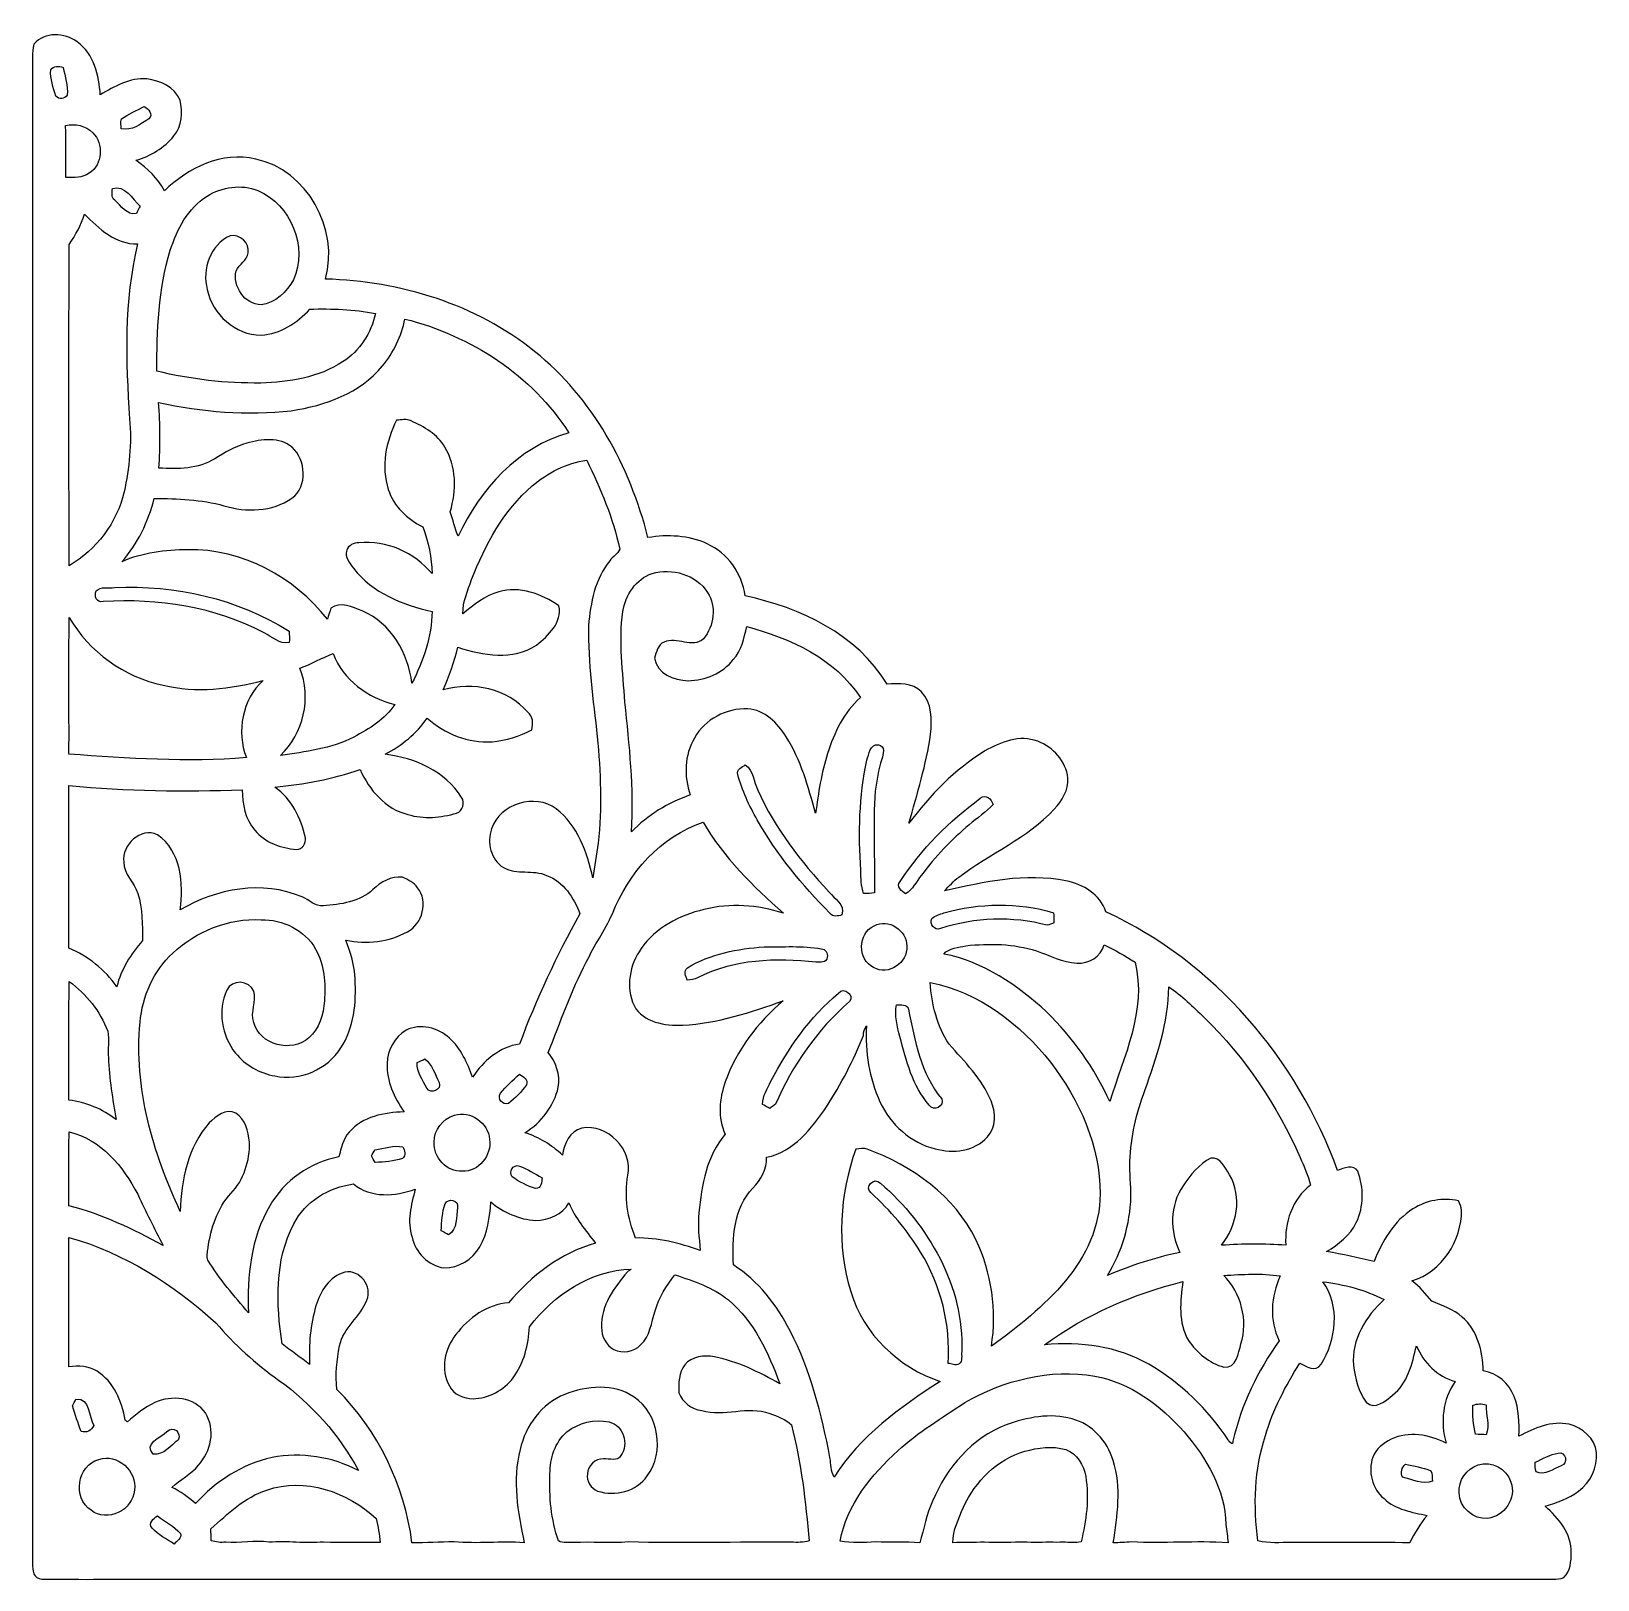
# Model space of a CAD drawing. Header units: centimetres. Extents: x -10.2 to 10.1, y -10 to 10.1.
import ezdxf

# ---------------------------------------------------------------- set-up
doc = ezdxf.new("R2010")
doc.units = ezdxf.units.CM
doc.header["$MEASUREMENT"] = 0
doc.layers.add('Camada 1', color=7, linetype='Continuous')

msp = doc.modelspace()

# ---------------------------------------------------------------- linework, layer by layer
at = {"layer": 'Camada 1', "color": 156}
for points, knots in [([(-10.1413, 9.90282), (-10.0023, 10.06862), (-9.74442, 10.05063), (-9.58038, 9.93281), (-9.58038, 9.93281), (-9.36342, 9.77829), (-9.29957, 9.49571), (-9.28088, 9.24489), (-9.28088, 9.24489), (-9.09778, 9.35531), (-8.8974, 9.46961), (-8.6755, 9.45091), (-8.6755, 9.45091), (-8.50441, 9.42798), (-8.31673, 9.34613), (-8.24688, 9.1768), (-8.24688, 9.1768), (-8.20701, 9.02193), (-8.21936, 8.83955), (-8.32626, 8.71325), (-8.32626, 8.71325), (-8.45008, 8.55627), (-8.62894, 8.45185), (-8.81873, 8.3954), (-8.81873, 8.3954), (-8.66845, 8.29168), (-8.53616, 8.16151), (-8.44973, 7.99923), (-8.44973, 7.99923), (-8.1414, 8.29874), (-7.70183, 8.51534), (-7.26475, 8.41162), (-7.26475, 8.41162), (-6.59694, 8.26981), (-6.17677, 7.50252), (-6.36128, 6.85623), (-6.36128, 6.85623), (-5.39221, 6.82659), (-4.40867, 6.53238), (-3.64771, 5.91609), (-3.64771, 5.91609), (-2.89277, 5.31424), (-2.41265, 4.4277), (-2.17735, 3.50202), (-2.17735, 3.50202), (-1.92051, 3.54717), (-1.64853, 3.52918), (-1.40899, 3.42194), (-1.40899, 3.42194), (-1.14406, 3.29988), (-0.95425, 3.036), (-0.91687, 2.74742), (-0.91687, 2.74742), (-0.20284, 2.59009), (0.53586, 2.25248), (0.92392, 1.6009), (0.92392, 1.6009), (1.07562, 1.61149), (1.25236, 1.62172), (1.36842, 1.50388), (1.36842, 1.50388), (1.50917, 1.3596), (1.50459, 1.13911), (1.48872, 0.95179), (1.48872, 0.95179), (1.43369, 0.55845), (1.31234, 0.17814), (1.20826, -0.20389), (1.20826, -0.20389), (1.47954, 0.16087), (1.80374, 0.49671), (2.19392, 0.73483), (2.19392, 0.73483), (2.39676, 0.84949), (2.64653, 0.95144), (2.8776, 0.85972), (2.8776, 0.85972), (3.07764, 0.78598), (3.24731, 0.60042), (3.26989, 0.38347), (3.26989, 0.38347), (3.27907, 0.22965), (3.1958, 0.08607), (3.09174, -0.0208), (3.09174, -0.0208), (2.74214, -0.39582), (2.25812, -0.59619), (1.8542, -0.90099), (1.8542, -0.90099), (1.78611, -0.95355), (1.7279, -1.01706), (1.6704, -1.08055), (1.6704, -1.08055), (2.18334, -0.96273), (2.71992, -0.84349), (3.24484, -0.95144), (3.24484, -0.95144), (3.46886, -0.99342), (3.68828, -1.12572), (3.76237, -1.3522), (3.76237, -1.3522), (5.1696, -1.99777), (6.23992, -3.26284), (6.76804, -4.70605), (6.76804, -4.70605), (6.84917, -4.67571), (6.97301, -4.62173), (7.03192, -4.71699), (7.03192, -4.71699), (7.10776, -4.92831), (7.11129, -5.17525), (7.01075, -5.37951), (7.01075, -5.37951), (6.92855, -5.54601), (6.78215, -5.66561), (6.6241, -5.75697), (6.6241, -5.75697), (6.83119, -5.79366), (7.03684, -5.83671), (7.24041, -5.88822), (7.24041, -5.88822), (7.34625, -5.62397), (7.49828, -5.35975), (7.74559, -5.20522), (7.74559, -5.20522), (7.91774, -5.09305), (8.13399, -5.05566), (8.33437, -5.10117), (8.33437, -5.10117), (8.35483, -5.13891), (8.36894, -5.17877), (8.37706, -5.22111), (8.37706, -5.22111), (8.37635, -5.61939), (8.122, -6.0198), (7.73219, -6.13903), (7.73219, -6.13903), (7.83201, -6.21276), (7.91174, -6.30731), (7.99076, -6.40186), (7.99076, -6.40186), (8.12375, -6.46394), (8.27263, -6.50134), (8.38164, -6.60717), (8.38164, -6.60717), (8.58343, -6.77686), (8.65222, -7.05131), (8.65681, -7.30496), (8.65681, -7.30496), (8.83884, -7.33354), (8.99266, -7.4676), (9.0565, -7.63869), (9.0565, -7.63869), (9.12213, -7.80167), (9.12777, -7.97984), (9.11965, -8.1534), (9.11965, -8.1534), (9.31898, -8.04898), (9.54298, -7.95019), (9.77299, -7.99889), (9.77299, -7.99889), (9.94445, -8.04087), (10.10708, -8.18232), (10.12577, -8.36541), (10.12577, -8.36541), (10.14129, -8.55661), (10.04992, -8.75488), (9.89153, -8.86459), (9.89153, -8.86459), (9.76488, -8.96301), (9.61248, -9.01841), (9.45938, -9.06039), (9.45938, -9.06039), (9.63365, -9.21419), (9.80263, -9.41846), (9.7991, -9.66364), (9.7991, -9.66364), (9.79733, -9.77547), (9.78887, -9.90353), (9.70244, -9.98573), (9.70244, -9.98573), (9.65834, -10.0069), (9.60825, -10.0069), (9.56098, -10.00901), (9.56098, -10.00901), (3.53942, -10.00865), (-2.48179, -10.00901), (-8.503, -10.00901), (-8.503, -10.00901), (-9.01594, -10.00619), (-9.52923, -10.01394), (-10.04146, -10.00548), (-10.04146, -10.00548), (-10.14412, -10.00583), (-10.16564, -9.8873), (-10.16035, -9.80756), (-10.16035, -9.80756), (-10.15964, -3.35209), (-10.16, 3.10373), (-10.16, 9.55921), (-10.16, 9.55921), (-10.15506, 9.67316), (-10.17587, 9.7924), (-10.1413, 9.90282)], [0, 0, 0, 0, 0.01923077, 0.01923077, 0.01923077, 0.01923077, 0.03846154, 0.03846154, 0.03846154, 0.03846154, 0.05769231, 0.05769231, 0.05769231, 0.05769231, 0.07692308, 0.07692308, 0.07692308, 0.07692308, 0.09615385, 0.09615385, 0.09615385, 0.09615385, 0.11538462, 0.11538462, 0.11538462, 0.11538462, 0.13461538, 0.13461538, 0.13461538, 0.13461538, 0.15384615, 0.15384615, 0.15384615, 0.15384615, 0.17307692, 0.17307692, 0.17307692, 0.17307692, 0.19230769, 0.19230769, 0.19230769, 0.19230769, 0.21153846, 0.21153846, 0.21153846, 0.21153846, 0.23076923, 0.23076923, 0.23076923, 0.23076923, 0.25, 0.25, 0.25, 0.25, 0.26923077, 0.26923077, 0.26923077, 0.26923077, 0.28846154, 0.28846154, 0.28846154, 0.28846154, 0.30769231, 0.30769231, 0.30769231, 0.30769231, 0.32692308, 0.32692308, 0.32692308, 0.32692308, 0.34615385, 0.34615385, 0.34615385, 0.34615385, 0.36538462, 0.36538462, 0.36538462, 0.36538462, 0.38461538, 0.38461538, 0.38461538, 0.38461538, 0.40384615, 0.40384615, 0.40384615, 0.40384615, 0.42307692, 0.42307692, 0.42307692, 0.42307692, 0.44230769, 0.44230769, 0.44230769, 0.44230769, 0.46153846, 0.46153846, 0.46153846, 0.46153846, 0.48076923, 0.48076923, 0.48076923, 0.48076923, 0.5, 0.5, 0.5, 0.5, 0.51923077, 0.51923077, 0.51923077, 0.51923077, 0.53846154, 0.53846154, 0.53846154, 0.53846154, 0.55769231, 0.55769231, 0.55769231, 0.55769231, 0.57692308, 0.57692308, 0.57692308, 0.57692308, 0.59615385, 0.59615385, 0.59615385, 0.59615385, 0.61538462, 0.61538462, 0.61538462, 0.61538462, 0.63461538, 0.63461538, 0.63461538, 0.63461538, 0.65384615, 0.65384615, 0.65384615, 0.65384615, 0.67307692, 0.67307692, 0.67307692, 0.67307692, 0.69230769, 0.69230769, 0.69230769, 0.69230769, 0.71153846, 0.71153846, 0.71153846, 0.71153846, 0.73076923, 0.73076923, 0.73076923, 0.73076923, 0.75, 0.75, 0.75, 0.75, 0.76923077, 0.76923077, 0.76923077, 0.76923077, 0.78846154, 0.78846154, 0.78846154, 0.78846154, 0.80769231, 0.80769231, 0.80769231, 0.80769231, 0.82692308, 0.82692308, 0.82692308, 0.82692308, 0.84615385, 0.84615385, 0.84615385, 0.84615385, 0.86538462, 0.86538462, 0.86538462, 0.86538462, 0.88461538, 0.88461538, 0.88461538, 0.88461538, 0.90384615, 0.90384615, 0.90384615, 0.90384615, 0.92307692, 0.92307692, 0.92307692, 0.92307692, 0.94230769, 0.94230769, 0.94230769, 0.94230769, 0.96153846, 0.96153846, 0.96153846, 0.96153846, 1, 1, 1, 1]), ([(-9.9247, 9.56803), (-9.9247, 9.56803), (-9.9247, 9.56803), (-9.9247, 9.56803), (-9.9247, 9.56803), (-9.9314, 9.45232), (-9.894, 9.33802), (-9.86013, 9.2283), (-9.86013, 9.2283), (-9.81639, 9.1828), (-9.74336, 9.18703), (-9.71091, 9.24242), (-9.71091, 9.24242), (-9.6975, 9.36412), (-9.73949, 9.48196), (-9.76347, 9.59943), (-9.76347, 9.59943), (-9.82132, 9.61989), (-9.88518, 9.62377), (-9.9247, 9.56803)], [0, 0, 0, 0, 0.16666667, 0.16666667, 0.16666667, 0.16666667, 0.33333333, 0.33333333, 0.33333333, 0.33333333, 0.5, 0.5, 0.5, 0.5, 0.66666667, 0.66666667, 0.66666667, 0.66666667, 1, 1, 1, 1]), ([(-9.00571, 8.93233), (-9.00571, 8.93233), (-9.00571, 8.93233), (-9.00571, 8.93233), (-9.00571, 8.93233), (-9.02828, 8.89212), (-9.01029, 8.84519), (-9.00853, 8.80251), (-9.00853, 8.80251), (-8.87448, 8.7764), (-8.75558, 8.86248), (-8.65152, 8.93409), (-8.65152, 8.93409), (-8.59049, 8.98877), (-8.65645, 9.06391), (-8.71007, 9.0939), (-8.71007, 9.0939), (-8.80921, 9.04169), (-8.91504, 8.99936), (-9.00571, 8.93233)], [0, 0, 0, 0, 0.16666667, 0.16666667, 0.16666667, 0.16666667, 0.33333333, 0.33333333, 0.33333333, 0.33333333, 0.5, 0.5, 0.5, 0.5, 0.66666667, 0.66666667, 0.66666667, 0.66666667, 1, 1, 1, 1]), ([(-9.73067, 8.84555), (-9.73067, 8.84555), (-9.73067, 8.84555), (-9.73067, 8.84555), (-9.73067, 8.84555), (-9.72678, 8.62188), (-9.73173, 8.39787), (-9.72678, 8.17421), (-9.72678, 8.17421), (-9.62413, 8.16963), (-9.51264, 8.16574), (-9.4248, 8.22818), (-9.4248, 8.22818), (-9.25018, 8.3372), (-9.23325, 8.61341), (-9.38, 8.75242), (-9.38, 8.75242), (-9.46819, 8.84837), (-9.6072, 8.87483), (-9.73067, 8.84555)], [0, 0, 0, 0, 0.16666667, 0.16666667, 0.16666667, 0.16666667, 0.33333333, 0.33333333, 0.33333333, 0.33333333, 0.5, 0.5, 0.5, 0.5, 0.66666667, 0.66666667, 0.66666667, 0.66666667, 1, 1, 1, 1]), ([(-9.12388, 8.02922), (-9.12388, 8.02922), (-9.12388, 8.02922), (-9.12388, 8.02922), (-9.12388, 8.02922), (-9.12706, 7.97736), (-9.14505, 7.91245), (-9.09284, 7.87717), (-9.09284, 7.87717), (-9.00923, 7.80661), (-8.93867, 7.68103), (-8.81238, 7.70395), (-8.81238, 7.70395), (-8.80074, 7.72829), (-8.77746, 7.77628), (-8.76582, 7.80062), (-8.76582, 7.80062), (-8.86672, 7.89515), (-8.96126, 8.0846), (-9.12388, 8.02922)], [0, 0, 0, 0, 0.16666667, 0.16666667, 0.16666667, 0.16666667, 0.33333333, 0.33333333, 0.33333333, 0.33333333, 0.5, 0.5, 0.5, 0.5, 0.66666667, 0.66666667, 0.66666667, 0.66666667, 1, 1, 1, 1]), ([(-7.89693, 7.93115), (-7.89693, 7.93115), (-7.89693, 7.93115), (-7.89693, 7.93115), (-7.89693, 7.93115), (-8.14598, 7.77558), (-8.28534, 7.49969), (-8.37353, 7.22877), (-8.37353, 7.22877), (-8.53016, 6.72253), (-8.5471, 6.1863), (-8.5478, 5.66067), (-8.5478, 5.66067), (-8.10718, 5.55483), (-7.65245, 5.4998), (-7.19878, 5.50721), (-7.19878, 5.50721), (-6.8326, 5.52026), (-6.44913, 5.57388), (-6.13833, 5.78272), (-6.13833, 5.78272), (-5.91714, 5.92101), (-5.76579, 6.15702), (-5.71146, 6.40997), (-5.71146, 6.40997), (-5.99193, 6.46182), (-6.27944, 6.47452), (-6.56412, 6.46535), (-6.56412, 6.46535), (-6.72641, 6.28402), (-6.94655, 6.1415), (-7.1949, 6.12775), (-7.1949, 6.12775), (-7.53145, 6.1281), (-7.82567, 6.39867), (-7.89445, 6.72112), (-7.89445, 6.72112), (-7.96643, 6.98217), (-7.85283, 7.3025), (-7.59707, 7.41644), (-7.59707, 7.41644), (-7.47253, 7.44114), (-7.33848, 7.32472), (-7.36458, 7.1949), (-7.36458, 7.1949), (-7.37588, 7.09436), (-7.47923, 7.04814), (-7.5191, 6.96277), (-7.5191, 6.96277), (-7.56954, 6.76275), (-7.40728, 6.52463), (-7.19632, 6.52073), (-7.19632, 6.52073), (-7.01075, 6.54227), (-6.86118, 6.68796), (-6.77545, 6.846), (-6.77545, 6.846), (-6.58142, 7.27039), (-6.80966, 7.82177), (-7.23582, 8.00347), (-7.23582, 8.00347), (-7.45067, 8.09096), (-7.70254, 8.05003), (-7.89693, 7.93115)], [0, 0, 0, 0, 0.05882353, 0.05882353, 0.05882353, 0.05882353, 0.11764706, 0.11764706, 0.11764706, 0.11764706, 0.17647059, 0.17647059, 0.17647059, 0.17647059, 0.23529412, 0.23529412, 0.23529412, 0.23529412, 0.29411765, 0.29411765, 0.29411765, 0.29411765, 0.35294118, 0.35294118, 0.35294118, 0.35294118, 0.41176471, 0.41176471, 0.41176471, 0.41176471, 0.47058824, 0.47058824, 0.47058824, 0.47058824, 0.52941176, 0.52941176, 0.52941176, 0.52941176, 0.58823529, 0.58823529, 0.58823529, 0.58823529, 0.64705882, 0.64705882, 0.64705882, 0.64705882, 0.70588235, 0.70588235, 0.70588235, 0.70588235, 0.76470588, 0.76470588, 0.76470588, 0.76470588, 0.82352941, 0.82352941, 0.82352941, 0.82352941, 0.88235294, 0.88235294, 0.88235294, 0.88235294, 1, 1, 1, 1]), ([(-9.48724, 7.69866), (-9.48724, 7.69866), (-9.48724, 7.69866), (-9.48724, 7.69866), (-9.48724, 7.69866), (-9.5257, 7.55368), (-9.60472, 7.42702), (-9.6841, 7.3025), (-9.6841, 7.3025), (-9.69115, 5.91467), (-9.68798, 4.52613), (-9.68551, 3.13796), (-9.68551, 3.13796), (-9.33167, 3.34291), (-9.06568, 3.69429), (-8.97255, 4.09363), (-8.97255, 4.09363), (-8.90658, 4.40407), (-8.8713, 4.72369), (-8.90129, 5.04048), (-8.90129, 5.04048), (-8.95067, 5.79613), (-8.97819, 6.56907), (-8.79756, 7.31061), (-8.79756, 7.31061), (-9.08296, 7.30673), (-9.30133, 7.50746), (-9.48724, 7.69866)], [0, 0, 0, 0, 0.125, 0.125, 0.125, 0.125, 0.25, 0.25, 0.25, 0.25, 0.375, 0.375, 0.375, 0.375, 0.5, 0.5, 0.5, 0.5, 0.625, 0.625, 0.625, 0.625, 0.75, 0.75, 0.75, 0.75, 1, 1, 1, 1]), ([(-5.3294, 6.3373), (-5.3294, 6.3373), (-5.3294, 6.3373), (-5.3294, 6.3373), (-5.3294, 6.3373), (-5.37774, 6.1154), (-5.47511, 5.90303), (-5.62115, 5.7284), (-5.62115, 5.7284), (-5.91078, 5.37527), (-6.36481, 5.21475), (-6.80332, 5.14809), (-6.80332, 5.14809), (-7.37834, 5.0807), (-7.96077, 5.13432), (-8.52522, 5.25426), (-8.52522, 5.25426), (-8.503, 4.97134), (-8.50123, 4.687), (-8.5217, 4.40336), (-8.5217, 4.40336), (-8.27652, 4.38891), (-8.01158, 4.39032), (-7.79638, 4.52542), (-7.79638, 4.52542), (-7.66585, 4.60728), (-7.53004, 4.68347), (-7.38046, 4.72581), (-7.38046, 4.72581), (-7.18996, 4.78472), (-6.95995, 4.80694), (-6.79343, 4.67571), (-6.79343, 4.67571), (-6.61458, 4.50708), (-6.58566, 4.16947), (-6.79555, 4.0125), (-6.79555, 4.0125), (-7.04919, 3.83716), (-7.38964, 3.82551), (-7.67749, 3.91548), (-7.67749, 3.91548), (-7.97171, 3.99696), (-8.27898, 4.00931), (-8.58237, 4.01002), (-8.58237, 4.01002), (-8.66034, 3.71016), (-8.79263, 3.41982), (-9.00253, 3.18876), (-9.00253, 3.18876), (-8.73618, 3.30658), (-8.43632, 3.34081), (-8.14704, 3.34468), (-8.14704, 3.34468), (-7.44361, 3.36161), (-6.76275, 2.99049), (-6.33552, 2.44439), (-6.33552, 2.44439), (-6.32037, 2.49202), (-6.30449, 2.53929), (-6.28931, 2.58692), (-6.28931, 2.58692), (-6.16549, 2.67935), (-6.01132, 2.59891), (-5.88539, 2.55164), (-5.88539, 2.55164), (-5.51039, 2.3943), (-5.28708, 2.00377), (-5.23875, 1.6122), (-5.23875, 1.6122), (-5.09235, 1.90253), (-4.98298, 2.21684), (-4.97628, 2.54494), (-4.97628, 2.54494), (-5.35905, 2.62678), (-5.75062, 2.78659), (-5.99722, 3.10444), (-5.99722, 3.10444), (-6.0466, 3.17005), (-6.11752, 3.24872), (-6.08471, 3.33762), (-6.08471, 3.33762), (-6.06283, 3.40395), (-5.99157, 3.43358), (-5.92701, 3.43605), (-5.92701, 3.43605), (-5.5693, 3.47239), (-5.20734, 3.30729), (-4.9784, 3.03459), (-4.9784, 3.03459), (-4.98264, 3.24202), (-5.02673, 3.44557), (-5.09658, 3.64031), (-5.09658, 3.64031), (-5.29731, 3.74049), (-5.47687, 3.90806), (-5.54601, 4.12608), (-5.54601, 4.12608), (-5.64161, 4.42312), (-5.57812, 4.75085), (-5.43877, 5.0232), (-5.43877, 5.0232), (-5.37598, 5.03132), (-5.31035, 5.04331), (-5.25039, 5.01473), (-5.25039, 5.01473), (-5.08, 4.94171), (-4.90748, 4.84187), (-4.81153, 4.67676), (-4.81153, 4.67676), (-4.65701, 4.42701), (-4.66266, 4.11268), (-4.74132, 3.83821), (-4.74132, 3.83821), (-4.70675, 3.73345), (-4.68347, 3.62479), (-4.64114, 3.52248), (-4.64114, 3.52248), (-4.35363, 4.12362), (-3.86785, 4.68066), (-3.20357, 4.85916), (-3.20357, 4.85916), (-3.67805, 5.60846), (-4.4764, 6.12245), (-5.3294, 6.3373)], [0, 0, 0, 0, 0.03125, 0.03125, 0.03125, 0.03125, 0.0625, 0.0625, 0.0625, 0.0625, 0.09375, 0.09375, 0.09375, 0.09375, 0.125, 0.125, 0.125, 0.125, 0.15625, 0.15625, 0.15625, 0.15625, 0.1875, 0.1875, 0.1875, 0.1875, 0.21875, 0.21875, 0.21875, 0.21875, 0.25, 0.25, 0.25, 0.25, 0.28125, 0.28125, 0.28125, 0.28125, 0.3125, 0.3125, 0.3125, 0.3125, 0.34375, 0.34375, 0.34375, 0.34375, 0.375, 0.375, 0.375, 0.375, 0.40625, 0.40625, 0.40625, 0.40625, 0.4375, 0.4375, 0.4375, 0.4375, 0.46875, 0.46875, 0.46875, 0.46875, 0.5, 0.5, 0.5, 0.5, 0.53125, 0.53125, 0.53125, 0.53125, 0.5625, 0.5625, 0.5625, 0.5625, 0.59375, 0.59375, 0.59375, 0.59375, 0.625, 0.625, 0.625, 0.625, 0.65625, 0.65625, 0.65625, 0.65625, 0.6875, 0.6875, 0.6875, 0.6875, 0.71875, 0.71875, 0.71875, 0.71875, 0.75, 0.75, 0.75, 0.75, 0.78125, 0.78125, 0.78125, 0.78125, 0.8125, 0.8125, 0.8125, 0.8125, 0.84375, 0.84375, 0.84375, 0.84375, 0.875, 0.875, 0.875, 0.875, 0.90625, 0.90625, 0.90625, 0.90625, 0.9375, 0.9375, 0.9375, 0.9375, 1, 1, 1, 1]), ([(-3.67946, 4.17159), (-3.67946, 4.17159), (-3.67946, 4.17159), (-3.67946, 4.17159), (-3.67946, 4.17159), (-4.05236, 3.85409), (-4.29048, 3.40783), (-4.46546, 2.95697), (-4.46546, 2.95697), (-4.51626, 2.8134), (-4.57904, 2.66982), (-4.57904, 2.51424), (-4.57904, 2.51424), (-4.43618, 2.62784), (-4.29224, 2.75166), (-4.11198, 2.8), (-4.11198, 2.8), (-3.8414, 2.87901), (-3.55564, 2.77176), (-3.33269, 2.61761), (-3.33269, 2.61761), (-3.28789, 2.40205), (-3.47062, 2.22885), (-3.62408, 2.10784), (-3.62408, 2.10784), (-3.92959, 1.90253), (-4.31623, 1.9752), (-4.64431, 2.07892), (-4.64431, 2.07892), (-4.68877, 1.88948), (-4.75262, 1.70497), (-4.83481, 1.52822), (-4.83481, 1.52822), (-4.45135, 1.63724), (-4.0019, 1.54693), (-3.73698, 1.23577), (-3.73698, 1.23577), (-3.66112, 1.18285), (-3.6703, 1.08973), (-3.6837, 1.00929), (-3.6837, 1.00929), (-3.8421, 0.92145), (-4.01954, 0.87171), (-4.1991, 0.85478), (-4.1991, 0.85478), (-4.50814, 0.83467), (-4.814, 0.95744), (-5.04331, 1.16134), (-5.04331, 1.16134), (-5.17842, 0.96026), (-5.37316, 0.80398), (-5.58623, 0.69144), (-5.58623, 0.69144), (-5.201, 0.64557), (-4.80659, 0.46989), (-4.59527, 0.13088), (-4.59527, 0.13088), (-4.5473, 0.06278), (-4.57694, -0.0448), (-4.65878, -0.0716), (-4.65878, -0.0716), (-4.86375, -0.13158), (-5.08423, -0.15239), (-5.29096, -0.08924), (-5.29096, -0.08924), (-5.58236, -0.01693), (-5.79366, 0.22684), (-5.91007, 0.49318), (-5.91007, 0.49318), (-6.26779, 0.37041), (-6.63999, 0.30056), (-7.01674, 0.2667), (-7.01674, 0.2667), (-6.80295, 0.11148), (-6.67349, -0.13652), (-6.62094, -0.39122), (-6.62094, -0.39122), (-6.60858, -0.45895), (-6.65833, -0.54926), (-6.73664, -0.54151), (-6.73664, -0.54151), (-6.93773, -0.52634), (-7.14587, -0.45225), (-7.27816, -0.2935), (-7.27816, -0.2935), (-7.4048, -0.15134), (-7.43795, 0.04585), (-7.44007, 0.23001), (-7.44007, 0.23001), (-8.18973, 0.20637), (-8.9415, 0.21132), (-9.68833, 0.28539), (-9.68833, 0.28539), (-9.68728, -0.41804), (-9.68728, -1.12112), (-9.68833, -1.82457), (-9.68833, -1.82457), (-9.43856, -1.9258), (-9.22196, -2.10255), (-9.06674, -2.32268), (-9.06674, -2.32268), (-9.01311, -2.09727), (-8.88223, -1.89934), (-8.73407, -1.72507), (-8.73407, -1.72507), (-8.73513, -1.52047), (-8.7323, -1.30986), (-8.7951, -1.11266), (-8.7951, -1.11266), (-8.83778, -0.96838), (-8.97748, -0.86395), (-8.97713, -0.70555), (-8.97713, -0.70555), (-9.00359, -0.4819), (-8.75841, -0.25082), (-8.53898, -0.35172), (-8.53898, -0.35172), (-8.23066, -0.56585), (-8.20173, -0.98602), (-8.24406, -1.32644), (-8.24406, -1.32644), (-7.77662, -1.05127), (-7.17549, -0.93556), (-6.66433, -1.15887), (-6.66433, -1.15887), (-6.57083, -1.19308), (-6.49427, -1.28551), (-6.38774, -1.27316), (-6.38774, -1.27316), (-6.16232, -1.25835), (-5.91889, -1.22132), (-5.74428, -1.06432), (-5.74428, -1.06432), (-5.64161, -0.96378), (-5.51039, -0.88618), (-5.36081, -0.90311), (-5.36081, -0.90311), (-5.28884, -0.93698), (-5.21229, -0.97225), (-5.16466, -1.03998), (-5.16466, -1.03998), (-5.02532, -1.21884), (-5.09975, -1.50777), (-5.29731, -1.61149), (-5.29731, -1.61149), (-5.53826, -1.74059), (-5.82894, -1.78011), (-6.09528, -1.71732), (-6.09528, -1.71732), (-6.03744, -1.88066), (-5.9817, -2.04857), (-5.97712, -2.22391), (-5.97712, -2.22391), (-5.95841, -2.52871), (-5.98874, -2.85537), (-6.16055, -3.11679), (-6.16055, -3.11679), (-6.33694, -3.39548), (-6.69325, -3.55035), (-7.01674, -3.48014), (-7.01674, -3.48014), (-7.2143, -3.44628), (-7.40056, -3.33974), (-7.52722, -3.18381), (-7.52722, -3.18381), (-7.71136, -2.9605), (-7.75794, -2.63277), (-7.64151, -2.36784), (-7.64151, -2.36784), (-7.57977, -2.22462), (-7.34659, -2.23626), (-7.29156, -2.37949), (-7.29156, -2.37949), (-7.24605, -2.51249), (-7.33918, -2.65219), (-7.29156, -2.78623), (-7.29156, -2.78623), (-7.21676, -3.07939), (-6.79662, -3.18557), (-6.57825, -2.98626), (-6.57825, -2.98626), (-6.4396, -2.86843), (-6.38668, -2.68181), (-6.37363, -2.50613), (-6.37363, -2.50613), (-6.35987, -2.27858), (-6.37258, -2.03658), (-6.48935, -1.83479), (-6.48935, -1.83479), (-6.62763, -1.58679), (-6.9169, -1.44709), (-7.19561, -1.45486), (-7.19561, -1.45486), (-7.61646, -1.43087), (-8.0338, -1.60372), (-8.34178, -1.88595), (-8.34178, -1.88595), (-8.59084, -2.11842), (-8.73618, -2.44722), (-8.76511, -2.78482), (-8.76511, -2.78482), (-8.84519, -3.63255), (-8.60107, -4.47533), (-8.24441, -5.23662), (-8.24441, -5.23662), (-8.23066, -4.8327), (-8.14669, -4.39914), (-7.86729, -4.0901), (-7.86729, -4.0901), (-7.7805, -4.0019), (-7.65104, -3.89748), (-7.52193, -3.96275), (-7.52193, -3.96275), (-7.39668, -4.04142), (-7.35999, -4.20122), (-7.34659, -4.33882), (-7.34659, -4.33882), (-7.33918, -4.57941), (-7.41927, -4.82847), (-7.58613, -5.0052), (-7.58613, -5.0052), (-7.76781, -5.1957), (-7.84401, -5.45711), (-7.88423, -5.71076), (-7.88423, -5.71076), (-7.88599, -5.76262), (-7.91033, -5.82153), (-7.88458, -5.87092), (-7.88458, -5.87092), (-7.7364, -6.11857), (-7.54379, -6.33448), (-7.35753, -6.55319), (-7.35753, -6.55319), (-7.38187, -6.07976), (-7.32649, -5.58129), (-7.08377, -5.16536), (-7.08377, -5.16536), (-6.89575, -4.83551), (-6.55778, -4.60128), (-6.18596, -4.52966), (-6.18596, -4.52966), (-6.15492, -4.41888), (-6.13833, -4.29577), (-6.05296, -4.21111), (-6.05296, -4.21111), (-5.88115, -4.00473), (-5.59611, -3.95569), (-5.34175, -3.94616), (-5.34175, -3.94616), (-5.46805, -3.76132), (-5.57072, -3.54612), (-5.56119, -3.31716), (-5.56119, -3.31716), (-5.55837, -3.14501), (-5.46311, -2.97497), (-5.31495, -2.88678), (-5.31495, -2.88678), (-5.13009, -2.79435), (-4.89937, -2.85291), (-4.75192, -2.98874), (-4.75192, -2.98874), (-4.6048, -3.12454), (-4.52049, -3.31045), (-4.45135, -3.49462), (-4.45135, -3.49462), (-4.31236, -3.28436), (-4.10104, -3.10127), (-3.84352, -3.0674), (-3.84352, -3.0674), (-3.62795, -2.48496), (-3.36303, -1.92158), (-3.06069, -1.37936), (-3.06069, -1.37936), (-3.13937, -1.16981), (-3.2713, -0.95919), (-3.49179, -0.88018), (-3.49179, -0.88018), (-3.66818, -0.79691), (-3.8795, -0.877), (-4.04988, -0.77823), (-4.04988, -0.77823), (-4.2164, -0.67592), (-4.26931, -0.45225), (-4.20582, -0.27445), (-4.20582, -0.27445), (-4.09504, 0.04867), (-3.64172, 0.19227), (-3.36797, -0.01622), (-3.36797, -0.01622), (-3.08856, -0.23035), (-2.96757, -0.58242), (-2.89065, -0.91263), (-2.89065, -0.91263), (-2.87689, -0.76022), (-2.83951, -0.61136), (-2.82363, -0.45966), (-2.82363, -0.45966), (-2.77213, -0.00141), (-2.79082, 0.46177), (-2.83632, 0.91968), (-2.83632, 0.91968), (-2.88536, 1.39912), (-2.95875, 1.87854), (-2.94745, 2.36185), (-2.94745, 2.36185), (-2.92381, 2.65606), (-2.86419, 2.9665), (-2.67334, 3.20111), (-2.67334, 3.20111), (-2.63348, 3.25437), (-2.56962, 3.29035), (-2.54282, 3.35209), (-2.54282, 3.35209), (-2.63136, 3.75391), (-2.79118, 4.13666), (-2.97215, 4.50461), (-2.97215, 4.50461), (-3.23603, 4.47111), (-3.47802, 4.34092), (-3.67946, 4.17159)], [0, 0, 0, 0, 0.01234568, 0.01234568, 0.01234568, 0.01234568, 0.02469136, 0.02469136, 0.02469136, 0.02469136, 0.03703704, 0.03703704, 0.03703704, 0.03703704, 0.04938272, 0.04938272, 0.04938272, 0.04938272, 0.0617284, 0.0617284, 0.0617284, 0.0617284, 0.07407407, 0.07407407, 0.07407407, 0.07407407, 0.08641975, 0.08641975, 0.08641975, 0.08641975, 0.09876543, 0.09876543, 0.09876543, 0.09876543, 0.11111111, 0.11111111, 0.11111111, 0.11111111, 0.12345679, 0.12345679, 0.12345679, 0.12345679, 0.13580247, 0.13580247, 0.13580247, 0.13580247, 0.14814815, 0.14814815, 0.14814815, 0.14814815, 0.16049383, 0.16049383, 0.16049383, 0.16049383, 0.17283951, 0.17283951, 0.17283951, 0.17283951, 0.18518519, 0.18518519, 0.18518519, 0.18518519, 0.19753086, 0.19753086, 0.19753086, 0.19753086, 0.20987654, 0.20987654, 0.20987654, 0.20987654, 0.22222222, 0.22222222, 0.22222222, 0.22222222, 0.2345679, 0.2345679, 0.2345679, 0.2345679, 0.24691358, 0.24691358, 0.24691358, 0.24691358, 0.25925926, 0.25925926, 0.25925926, 0.25925926, 0.27160494, 0.27160494, 0.27160494, 0.27160494, 0.28395062, 0.28395062, 0.28395062, 0.28395062, 0.2962963, 0.2962963, 0.2962963, 0.2962963, 0.30864198, 0.30864198, 0.30864198, 0.30864198, 0.32098765, 0.32098765, 0.32098765, 0.32098765, 0.33333333, 0.33333333, 0.33333333, 0.33333333, 0.34567901, 0.34567901, 0.34567901, 0.34567901, 0.35802469, 0.35802469, 0.35802469, 0.35802469, 0.37037037, 0.37037037, 0.37037037, 0.37037037, 0.38271605, 0.38271605, 0.38271605, 0.38271605, 0.39506173, 0.39506173, 0.39506173, 0.39506173, 0.40740741, 0.40740741, 0.40740741, 0.40740741, 0.41975309, 0.41975309, 0.41975309, 0.41975309, 0.43209877, 0.43209877, 0.43209877, 0.43209877, 0.44444444, 0.44444444, 0.44444444, 0.44444444, 0.45679012, 0.45679012, 0.45679012, 0.45679012, 0.4691358, 0.4691358, 0.4691358, 0.4691358, 0.48148148, 0.48148148, 0.48148148, 0.48148148, 0.49382716, 0.49382716, 0.49382716, 0.49382716, 0.50617284, 0.50617284, 0.50617284, 0.50617284, 0.51851852, 0.51851852, 0.51851852, 0.51851852, 0.5308642, 0.5308642, 0.5308642, 0.5308642, 0.54320988, 0.54320988, 0.54320988, 0.54320988, 0.55555556, 0.55555556, 0.55555556, 0.55555556, 0.56790123, 0.56790123, 0.56790123, 0.56790123, 0.58024691, 0.58024691, 0.58024691, 0.58024691, 0.59259259, 0.59259259, 0.59259259, 0.59259259, 0.60493827, 0.60493827, 0.60493827, 0.60493827, 0.61728395, 0.61728395, 0.61728395, 0.61728395, 0.62962963, 0.62962963, 0.62962963, 0.62962963, 0.64197531, 0.64197531, 0.64197531, 0.64197531, 0.65432099, 0.65432099, 0.65432099, 0.65432099, 0.66666667, 0.66666667, 0.66666667, 0.66666667, 0.67901235, 0.67901235, 0.67901235, 0.67901235, 0.69135802, 0.69135802, 0.69135802, 0.69135802, 0.7037037, 0.7037037, 0.7037037, 0.7037037, 0.71604938, 0.71604938, 0.71604938, 0.71604938, 0.72839506, 0.72839506, 0.72839506, 0.72839506, 0.74074074, 0.74074074, 0.74074074, 0.74074074, 0.75308642, 0.75308642, 0.75308642, 0.75308642, 0.7654321, 0.7654321, 0.7654321, 0.7654321, 0.77777778, 0.77777778, 0.77777778, 0.77777778, 0.79012346, 0.79012346, 0.79012346, 0.79012346, 0.80246914, 0.80246914, 0.80246914, 0.80246914, 0.81481481, 0.81481481, 0.81481481, 0.81481481, 0.82716049, 0.82716049, 0.82716049, 0.82716049, 0.83950617, 0.83950617, 0.83950617, 0.83950617, 0.85185185, 0.85185185, 0.85185185, 0.85185185, 0.86419753, 0.86419753, 0.86419753, 0.86419753, 0.87654321, 0.87654321, 0.87654321, 0.87654321, 0.88888889, 0.88888889, 0.88888889, 0.88888889, 0.90123457, 0.90123457, 0.90123457, 0.90123457, 0.91358025, 0.91358025, 0.91358025, 0.91358025, 0.92592593, 0.92592593, 0.92592593, 0.92592593, 0.9382716, 0.9382716, 0.9382716, 0.9382716, 0.95061728, 0.95061728, 0.95061728, 0.95061728, 0.96296296, 0.96296296, 0.96296296, 0.96296296, 0.97530864, 0.97530864, 0.97530864, 0.97530864, 1, 1, 1, 1]), ([(-2.12407, 3.03705), (-2.12407, 3.03705), (-2.12407, 3.03705), (-2.12407, 3.03705), (-2.12407, 3.03705), (-2.33257, 2.96367), (-2.47156, 2.7566), (-2.50225, 2.54282), (-2.50225, 2.54282), (-2.55975, 2.15299), (-2.50225, 1.7593), (-2.47543, 1.36913), (-2.47543, 1.36913), (-2.41935, 0.80997), (-2.35549, 0.24765), (-2.39182, -0.31503), (-2.39182, -0.31503), (-2.18122, -0.0963), (-1.91557, 0.0649), (-1.62947, 0.16403), (-1.62947, 0.16403), (-1.71167, 0.40569), (-1.70744, 0.6805), (-1.57268, 0.9024), (-1.57268, 0.9024), (-1.44003, 1.14828), (-1.15887, 1.2908), (-0.8837, 1.28235), (-0.8837, 1.28235), (-0.66286, 1.26541), (-0.496, 1.09466), (-0.38381, 0.91756), (-0.38381, 0.91756), (-0.19368, 0.6163), (-0.09771, 0.26882), (-0.00316, -0.0716), (-0.00316, -0.0716), (0.03386, 0.18873), (0.07126, 0.45049), (0.15309, 0.70061), (0.15309, 0.70061), (0.23812, 0.96908), (0.36089, 1.23859), (0.5775, 1.42628), (0.5775, 1.42628), (0.24906, 1.93392), (-0.33126, 2.19779), (-0.89675, 2.34772), (-0.89675, 2.34772), (-0.93062, 2.19709), (-0.9659, 2.03904), (-1.07068, 1.91947), (-1.07068, 1.91947), (-1.20755, 1.73989), (-1.43581, 1.65276), (-1.65664, 1.64606), (-1.65664, 1.64606), (-1.83902, 1.65417), (-2.05987, 1.73389), (-2.09161, 1.93922), (-2.09161, 1.93922), (-2.06657, 2.01648), (-2.05176, 2.11101), (-1.96744, 2.14736), (-1.96744, 2.14736), (-1.80481, 2.22179), (-1.60231, 2.05634), (-1.4552, 2.19039), (-1.4552, 2.19039), (-1.32079, 2.35444), (-1.28305, 2.60984), (-1.40511, 2.79188), (-1.40511, 2.79188), (-1.55292, 3.02506), (-1.86619, 3.1115), (-2.12407, 3.03705)], [0, 0, 0, 0, 0.05, 0.05, 0.05, 0.05, 0.1, 0.1, 0.1, 0.1, 0.15, 0.15, 0.15, 0.15, 0.2, 0.2, 0.2, 0.2, 0.25, 0.25, 0.25, 0.25, 0.3, 0.3, 0.3, 0.3, 0.35, 0.35, 0.35, 0.35, 0.4, 0.4, 0.4, 0.4, 0.45, 0.45, 0.45, 0.45, 0.5, 0.5, 0.5, 0.5, 0.55, 0.55, 0.55, 0.55, 0.6, 0.6, 0.6, 0.6, 0.65, 0.65, 0.65, 0.65, 0.7, 0.7, 0.7, 0.7, 0.75, 0.75, 0.75, 0.75, 0.8, 0.8, 0.8, 0.8, 0.85, 0.85, 0.85, 0.85, 0.9, 0.9, 0.9, 0.9, 1, 1, 1, 1]), ([(-9.33415, 2.81057), (-9.33415, 2.81057), (-9.33415, 2.81057), (-9.33415, 2.81057), (-9.33415, 2.81057), (-9.36589, 2.74708), (-9.32956, 2.65219), (-9.24595, 2.67158), (-9.24595, 2.67158), (-8.53158, 2.71638), (-7.79322, 2.60526), (-7.1568, 2.26518), (-7.1568, 2.26518), (-7.05202, 2.21402), (-6.95749, 2.11596), (-6.83083, 2.13959), (-6.83083, 2.13959), (-6.82695, 2.19004), (-6.8273, 2.24048), (-6.83224, 2.29059), (-6.83224, 2.29059), (-7.50534, 2.71039), (-8.31003, 2.89031), (-9.09848, 2.85362), (-9.09848, 2.85362), (-9.1768, 2.84373), (-9.27135, 2.87197), (-9.33415, 2.81057)], [0, 0, 0, 0, 0.125, 0.125, 0.125, 0.125, 0.25, 0.25, 0.25, 0.25, 0.375, 0.375, 0.375, 0.375, 0.5, 0.5, 0.5, 0.5, 0.625, 0.625, 0.625, 0.625, 0.75, 0.75, 0.75, 0.75, 1, 1, 1, 1]), ([(-9.68339, 2.46698), (-9.68339, 2.46698), (-9.68339, 2.46698), (-9.68339, 2.46698), (-9.68339, 2.46698), (-9.69362, 1.87607), (-9.68445, 1.28481), (-9.68798, 0.69391), (-9.68798, 0.69391), (-8.9228, 0.63887), (-8.15305, 0.58349), (-7.38681, 0.64981), (-7.38681, 0.64981), (-7.51874, 0.98777), (-7.43866, 1.39946), (-7.1702, 1.64853), (-7.1702, 1.64853), (-7.59071, 1.53775), (-8.03804, 1.48412), (-8.4656, 1.5875), (-8.4656, 1.5875), (-8.97008, 1.69121), (-9.42692, 2.02106), (-9.68339, 2.46698)], [0, 0, 0, 0, 0.14285714, 0.14285714, 0.14285714, 0.14285714, 0.28571429, 0.28571429, 0.28571429, 0.28571429, 0.42857143, 0.42857143, 0.42857143, 0.42857143, 0.57142857, 0.57142857, 0.57142857, 0.57142857, 0.71428571, 0.71428571, 0.71428571, 0.71428571, 1, 1, 1, 1]), ([(-6.69183, 1.80764), (-6.69183, 1.80764), (-6.69183, 1.80764), (-6.69183, 1.80764), (-6.69183, 1.80764), (-6.53803, 1.42098), (-6.6442, 0.96131), (-6.94477, 0.67592), (-6.94477, 0.67592), (-6.62094, 0.7246), (-6.28685, 0.76093), (-5.99227, 0.9151), (-5.99227, 0.9151), (-5.79154, 1.01988), (-5.58765, 1.14687), (-5.46099, 1.3395), (-5.46099, 1.3395), (-5.81166, 1.41887), (-6.13056, 1.65593), (-6.25968, 1.99813), (-6.25968, 1.99813), (-6.40679, 1.94203), (-6.54368, 1.86195), (-6.69183, 1.80764)], [0, 0, 0, 0, 0.14285714, 0.14285714, 0.14285714, 0.14285714, 0.28571429, 0.28571429, 0.28571429, 0.28571429, 0.42857143, 0.42857143, 0.42857143, 0.42857143, 0.57142857, 0.57142857, 0.57142857, 0.57142857, 0.71428571, 0.71428571, 0.71428571, 0.71428571, 1, 1, 1, 1]), ([(0.6618, 0.6163), (0.6618, 0.6163), (0.6618, 0.6163), (0.6618, 0.6163), (0.6618, 0.6163), (0.55915, 0.14817), (0.55245, -0.33689), (0.58349, -0.8135), (0.58349, -0.8135), (0.58773, -0.91439), (0.58349, -1.01811), (0.61911, -1.11478), (0.61911, -1.11478), (0.6664, -1.11512), (0.71402, -1.11125), (0.76129, -1.10489), (0.76129, -1.10489), (0.76834, -0.66569), (0.73695, -0.22613), (0.77082, 0.21237), (0.77082, 0.21237), (0.79445, 0.35207), (0.80785, 0.49388), (0.85583, 0.6283), (0.85583, 0.6283), (0.87665, 0.69285), (0.90346, 0.79587), (0.81104, 0.81562), (0.81104, 0.81562), (0.7045, 0.82515), (0.68862, 0.69249), (0.6618, 0.6163)], [0, 0, 0, 0, 0.11111111, 0.11111111, 0.11111111, 0.11111111, 0.22222222, 0.22222222, 0.22222222, 0.22222222, 0.33333333, 0.33333333, 0.33333333, 0.33333333, 0.44444444, 0.44444444, 0.44444444, 0.44444444, 0.55555556, 0.55555556, 0.55555556, 0.55555556, 0.66666667, 0.66666667, 0.66666667, 0.66666667, 0.77777778, 0.77777778, 0.77777778, 0.77777778, 1, 1, 1, 1]), ([(-1.01247, 0.43003), (-1.01247, 0.43003), (-1.01247, 0.43003), (-1.01247, 0.43003), (-1.01247, 0.43003), (-0.95673, 0.22331), (-0.86535, 0.02716), (-0.76059, -0.15909), (-0.76059, -0.15909), (-0.50553, -0.60501), (-0.17673, -1.00507), (0.18308, -1.36983), (0.18308, -1.36983), (0.22119, -1.42346), (0.28575, -1.40687), (0.33937, -1.39276), (0.33937, -1.39276), (0.37782, -1.25764), (0.24659, -1.18285), (0.1711, -1.09502), (0.1711, -1.09502), (-0.19685, -0.70167), (-0.53162, -0.26634), (-0.75247, 0.22789), (-0.75247, 0.22789), (-0.80715, 0.33655), (-0.80822, 0.47907), (-0.91475, 0.55457), (-0.91475, 0.55457), (-0.95425, 0.52387), (-1.0354, 0.4953), (-1.01247, 0.43003)], [0, 0, 0, 0, 0.11111111, 0.11111111, 0.11111111, 0.11111111, 0.22222222, 0.22222222, 0.22222222, 0.22222222, 0.33333333, 0.33333333, 0.33333333, 0.33333333, 0.44444444, 0.44444444, 0.44444444, 0.44444444, 0.55555556, 0.55555556, 0.55555556, 0.55555556, 0.66666667, 0.66666667, 0.66666667, 0.66666667, 0.77777778, 0.77777778, 0.77777778, 0.77777778, 1, 1, 1, 1]), ([(2.13359, 0.1203), (2.13359, 0.1203), (2.13359, 0.1203), (2.13359, 0.1203), (2.13359, 0.1203), (1.72931, -0.17638), (1.36701, -0.53693), (1.09326, -0.95815), (1.09326, -0.95815), (1.03222, -1.02305), (1.11619, -1.08267), (1.16275, -1.11936), (1.16275, -1.11936), (1.2573, -1.06257), (1.30386, -0.96026), (1.36913, -0.87629), (1.36913, -0.87629), (1.55117, -0.63641), (1.75789, -0.41485), (1.99036, -0.22294), (1.99036, -0.22294), (2.09125, -0.13299), (2.20802, -0.06068), (2.29904, 0.04022), (2.29904, 0.04022), (2.27576, 0.10759), (2.20451, 0.18555), (2.13359, 0.1203)], [0, 0, 0, 0, 0.125, 0.125, 0.125, 0.125, 0.25, 0.25, 0.25, 0.25, 0.375, 0.375, 0.375, 0.375, 0.5, 0.5, 0.5, 0.5, 0.625, 0.625, 0.625, 0.625, 0.75, 0.75, 0.75, 0.75, 1, 1, 1, 1]), ([(-2.63913, -1.37688), (-2.63913, -1.37688), (-2.63913, -1.37688), (-2.63913, -1.37688), (-2.63913, -1.37688), (-2.73897, -1.59315), (-2.87548, -1.78964), (-2.97744, -2.00518), (-2.97744, -2.00518), (-3.17605, -2.38054), (-3.31116, -2.78411), (-3.47203, -3.1757), (-3.47203, -3.1757), (-3.37149, -3.30093), (-3.31045, -3.46533), (-3.34151, -3.62725), (-3.34151, -3.62725), (-3.39372, -3.87278), (-3.56234, -4.08481), (-3.7726, -4.21745), (-3.7726, -4.21745), (-3.59092, -4.27601), (-3.4237, -4.37479), (-3.28682, -4.50849), (-3.28682, -4.50849), (-3.26672, -4.35963), (-3.19334, -4.19593), (-3.03354, -4.15748), (-3.03354, -4.15748), (-2.70298, -4.09397), (-2.36889, -4.43971), (-2.43874, -4.76849), (-2.43874, -4.76849), (-2.48496, -5.0426), (-2.44369, -5.32659), (-2.33785, -5.5827), (-2.33785, -5.5827), (-2.05034, -5.57564), (-1.76883, -5.64938), (-1.49895, -5.74321), (-1.49895, -5.74321), (-1.51341, -5.58058), (-1.53704, -5.41689), (-1.51553, -5.25322), (-1.51553, -5.25322), (-1.48378, -4.89795), (-1.41605, -4.5159), (-1.17615, -4.23721), (-1.17615, -4.23721), (-1.27528, -4.02166), (-1.25306, -3.77647), (-1.17474, -3.55847), (-1.17474, -3.55847), (-1.02834, -3.14678), (-0.7553, -2.78553), (-0.42192, -2.50577), (-0.42192, -2.50577), (-0.8442, -2.6536), (-1.27599, -2.8007), (-1.72649, -2.82117), (-1.72649, -2.82117), (-1.95615, -2.82999), (-2.2359, -2.78977), (-2.35832, -2.56857), (-2.35832, -2.56857), (-2.47049, -2.32938), (-2.41406, -2.03975), (-2.26694, -1.82808), (-2.26694, -1.82808), (-2.07751, -1.55821), (-1.76705, -1.39559), (-1.45167, -1.32186), (-1.45167, -1.32186), (-1.1123, -1.2326), (-0.75211, -1.264), (-0.42016, -1.36842), (-0.42016, -1.36842), (-0.81562, -1.02446), (-1.19308, -0.64487), (-1.4612, -0.19049), (-1.4612, -0.19049), (-2.01295, -0.37217), (-2.42922, -0.84737), (-2.63913, -1.37688)], [0, 0, 0, 0, 0.04545455, 0.04545455, 0.04545455, 0.04545455, 0.09090909, 0.09090909, 0.09090909, 0.09090909, 0.13636364, 0.13636364, 0.13636364, 0.13636364, 0.18181818, 0.18181818, 0.18181818, 0.18181818, 0.22727273, 0.22727273, 0.22727273, 0.22727273, 0.27272727, 0.27272727, 0.27272727, 0.27272727, 0.31818182, 0.31818182, 0.31818182, 0.31818182, 0.36363636, 0.36363636, 0.36363636, 0.36363636, 0.40909091, 0.40909091, 0.40909091, 0.40909091, 0.45454545, 0.45454545, 0.45454545, 0.45454545, 0.5, 0.5, 0.5, 0.5, 0.54545455, 0.54545455, 0.54545455, 0.54545455, 0.59090909, 0.59090909, 0.59090909, 0.59090909, 0.63636364, 0.63636364, 0.63636364, 0.63636364, 0.68181818, 0.68181818, 0.68181818, 0.68181818, 0.72727273, 0.72727273, 0.72727273, 0.72727273, 0.77272727, 0.77272727, 0.77272727, 0.77272727, 0.81818182, 0.81818182, 0.81818182, 0.81818182, 0.86363636, 0.86363636, 0.86363636, 0.86363636, 0.90909091, 0.90909091, 0.90909091, 0.90909091, 1, 1, 1, 1]), ([(1.66193, -1.3656), (1.66193, -1.3656), (1.66193, -1.3656), (1.66193, -1.3656), (1.66193, -1.3656), (1.60619, -1.38148), (1.54869, -1.39946), (1.50424, -1.43862), (1.50424, -1.43862), (1.46897, -1.50847), (1.54023, -1.60231), (1.61571, -1.56951), (1.61571, -1.56951), (2.05987, -1.42416), (2.55023, -1.40511), (3.00214, -1.52681), (3.00214, -1.52681), (3.02365, -1.5187), (3.06634, -1.50318), (3.08785, -1.49506), (3.08785, -1.49506), (3.08963, -1.45133), (3.08715, -1.40723), (3.08186, -1.36418), (3.08186, -1.36418), (2.62183, -1.22273), (2.12336, -1.23859), (1.66193, -1.3656)], [0, 0, 0, 0, 0.125, 0.125, 0.125, 0.125, 0.25, 0.25, 0.25, 0.25, 0.375, 0.375, 0.375, 0.375, 0.5, 0.5, 0.5, 0.5, 0.625, 0.625, 0.625, 0.625, 0.75, 0.75, 0.75, 0.75, 1, 1, 1, 1]), ([(0.75564, -1.53458), (0.75564, -1.53458), (0.75564, -1.53458), (0.75564, -1.53458), (0.75564, -1.53458), (0.54115, -1.62947), (0.53974, -1.97343), (0.74999, -2.07468), (0.74999, -2.07468), (0.9398, -2.18581), (1.19556, -2.01083), (1.17968, -1.7974), (1.17968, -1.7974), (1.18356, -1.59385), (0.93802, -1.42592), (0.75564, -1.53458)], [0, 0, 0, 0, 0.2, 0.2, 0.2, 0.2, 0.4, 0.4, 0.4, 0.4, 0.6, 0.6, 0.6, 0.6, 1, 1, 1, 1]), ([(-1.66652, -2.07822), (-1.66652, -2.07822), (-1.66652, -2.07822), (-1.66652, -2.07822), (-1.66652, -2.07822), (-1.72084, -2.11771), (-1.68416, -2.18827), (-1.66722, -2.23801), (-1.66722, -2.23801), (-1.62136, -2.23555), (-1.57726, -2.22566), (-1.53492, -2.20802), (-1.53492, -2.20802), (-1.06574, -1.96532), (-0.51469, -1.9498), (0.00034, -2.00306), (0.00034, -2.00306), (0.05115, -2.00554), (0.14676, -2.01719), (0.14605, -1.94027), (0.14605, -1.94027), (0.16157, -1.8877), (0.12629, -1.83198), (0.0702, -1.83268), (0.0702, -1.83268), (-0.17356, -1.78681), (-0.42298, -1.80974), (-0.66922, -1.80622), (-0.66922, -1.80622), (-1.01318, -1.83091), (-1.36913, -1.89406), (-1.66652, -2.07822)], [0, 0, 0, 0, 0.11111111, 0.11111111, 0.11111111, 0.11111111, 0.22222222, 0.22222222, 0.22222222, 0.22222222, 0.33333333, 0.33333333, 0.33333333, 0.33333333, 0.44444444, 0.44444444, 0.44444444, 0.44444444, 0.55555556, 0.55555556, 0.55555556, 0.55555556, 0.66666667, 0.66666667, 0.66666667, 0.66666667, 0.77777778, 0.77777778, 0.77777778, 0.77777778, 1, 1, 1, 1]), ([(1.65946, -1.89934), (1.65946, -1.89934), (1.65946, -1.89934), (1.65946, -1.89934), (1.65946, -1.89934), (2.1724, -1.99531), (2.61513, -2.30504), (2.99402, -2.65041), (2.99402, -2.65041), (3.3348, -2.98414), (3.61456, -3.3796), (3.81423, -3.81282), (3.81423, -3.81282), (3.99133, -3.22967), (4.29612, -2.62748), (4.14019, -2.00483), (4.14019, -2.00483), (4.01072, -1.92334), (3.8795, -1.84502), (3.7412, -1.78011), (3.7412, -1.78011), (3.69746, -1.93498), (3.54047, -2.02671), (3.3849, -2.0193), (3.3849, -2.0193), (3.20145, -2.00201), (3.03354, -1.92051), (2.86244, -1.85844), (2.86244, -1.85844), (2.56786, -1.76388), (2.25142, -1.76001), (1.94627, -1.79139), (1.94627, -1.79139), (1.84855, -1.8168), (1.73036, -1.81856), (1.65946, -1.89934)], [0, 0, 0, 0, 0.1, 0.1, 0.1, 0.1, 0.2, 0.2, 0.2, 0.2, 0.3, 0.3, 0.3, 0.3, 0.4, 0.4, 0.4, 0.4, 0.5, 0.5, 0.5, 0.5, 0.6, 0.6, 0.6, 0.6, 0.7, 0.7, 0.7, 0.7, 0.8, 0.8, 0.8, 0.8, 1, 1, 1, 1]), ([(-9.6848, -2.25672), (-9.6848, -2.25672), (-9.6848, -2.25672), (-9.6848, -2.25672), (-9.6848, -2.25672), (-9.69221, -2.76859), (-9.6841, -3.28083), (-9.68903, -3.79306), (-9.68903, -3.79306), (-9.4675, -3.82551), (-9.25089, -3.90596), (-9.07556, -4.04741), (-9.07556, -4.04741), (-9.1186, -3.78107), (-9.16974, -3.51472), (-9.17575, -3.2445), (-9.17575, -3.2445), (-9.18562, -3.12949), (-9.16622, -3.01308), (-9.18422, -2.89947), (-9.18422, -2.89947), (-9.28229, -2.64125), (-9.46079, -2.41723), (-9.6848, -2.25672)], [0, 0, 0, 0, 0.14285714, 0.14285714, 0.14285714, 0.14285714, 0.28571429, 0.28571429, 0.28571429, 0.28571429, 0.42857143, 0.42857143, 0.42857143, 0.42857143, 0.57142857, 0.57142857, 0.57142857, 0.57142857, 0.71428571, 0.71428571, 0.71428571, 0.71428571, 1, 1, 1, 1]), ([(1.48271, -2.27012), (1.48271, -2.27012), (1.48271, -2.27012), (1.48271, -2.27012), (1.48271, -2.27012), (1.50459, -2.54811), (1.56986, -2.83491), (1.72931, -3.06811), (1.72931, -3.06811), (1.9304, -3.296), (2.1537, -3.5172), (2.27224, -3.80293), (2.27224, -3.80293), (2.33503, -3.95216), (2.34244, -4.14725), (2.22496, -4.27214), (2.22496, -4.27214), (2.05987, -4.45698), (1.77729, -4.49192), (1.54905, -4.42453), (1.54905, -4.42453), (1.22977, -4.35115), (0.97013, -4.10774), (0.83219, -3.81635), (0.83219, -3.81635), (0.69003, -3.50943), (0.64135, -3.16688), (0.6558, -2.83174), (0.6558, -2.83174), (0.63253, -2.86948), (0.60959, -2.90971), (0.61665, -2.95663), (0.61665, -2.95663), (0.48789, -3.27871), (0.32773, -3.5888), (0.13828, -3.87914), (0.13828, -3.87914), (-0.05362, -4.15995), (-0.28609, -4.46617), (-0.63994, -4.53602), (-0.63994, -4.53602), (-0.63394, -4.68982), (-0.7112, -4.82669), (-0.81562, -4.93394), (-0.81562, -4.93394), (-1.07102, -5.19535), (-1.08408, -5.5887), (-1.06961, -5.93231), (-1.06961, -5.93231), (-0.74577, -6.13798), (-0.50729, -6.45054), (-0.33231, -6.78744), (-0.33231, -6.78744), (-0.0695, -7.30179), (0.07654, -7.86589), (0.18345, -8.43068), (0.18345, -8.43068), (0.19931, -8.51534), (0.19085, -8.60812), (0.23812, -8.68432), (0.23812, -8.68432), (0.57185, -8.15057), (1.0922, -7.77592), (1.6143, -7.4429), (1.6143, -7.4429), (1.07456, -7.26439), (0.61701, -6.82766), (0.45261, -6.27839), (0.45261, -6.27839), (0.2674, -5.67867), (0.30726, -5.0158), (0.51893, -4.42911), (0.51893, -4.42911), (0.56797, -4.4277), (0.61877, -4.41254), (0.66674, -4.42948), (0.66674, -4.42948), (1.25201, -4.64431), (1.80021, -5.03802), (2.07892, -5.60916), (2.07892, -5.60916), (2.27787, -6.03425), (2.35303, -6.52144), (2.27646, -6.9857), (2.27646, -6.9857), (2.62573, -6.7377), (2.9605, -6.4636), (3.2399, -6.13728), (3.2399, -6.13728), (3.50166, -5.82188), (3.69076, -5.42783), (3.68652, -5.01085), (3.68652, -5.01085), (3.68864, -4.38784), (3.4177, -3.79201), (3.04553, -3.30376), (3.04553, -3.30376), (2.65041, -2.81128), (2.11632, -2.38794), (1.48271, -2.27012)], [0, 0, 0, 0, 0.03846154, 0.03846154, 0.03846154, 0.03846154, 0.07692308, 0.07692308, 0.07692308, 0.07692308, 0.11538462, 0.11538462, 0.11538462, 0.11538462, 0.15384615, 0.15384615, 0.15384615, 0.15384615, 0.19230769, 0.19230769, 0.19230769, 0.19230769, 0.23076923, 0.23076923, 0.23076923, 0.23076923, 0.26923077, 0.26923077, 0.26923077, 0.26923077, 0.30769231, 0.30769231, 0.30769231, 0.30769231, 0.34615385, 0.34615385, 0.34615385, 0.34615385, 0.38461538, 0.38461538, 0.38461538, 0.38461538, 0.42307692, 0.42307692, 0.42307692, 0.42307692, 0.46153846, 0.46153846, 0.46153846, 0.46153846, 0.5, 0.5, 0.5, 0.5, 0.53846154, 0.53846154, 0.53846154, 0.53846154, 0.57692308, 0.57692308, 0.57692308, 0.57692308, 0.61538462, 0.61538462, 0.61538462, 0.61538462, 0.65384615, 0.65384615, 0.65384615, 0.65384615, 0.69230769, 0.69230769, 0.69230769, 0.69230769, 0.73076923, 0.73076923, 0.73076923, 0.73076923, 0.76923077, 0.76923077, 0.76923077, 0.76923077, 0.80769231, 0.80769231, 0.80769231, 0.80769231, 0.84615385, 0.84615385, 0.84615385, 0.84615385, 0.88461538, 0.88461538, 0.88461538, 0.88461538, 0.92307692, 0.92307692, 0.92307692, 0.92307692, 1, 1, 1, 1]), ([(0.29386, -2.40595), (0.29386, -2.40595), (0.29386, -2.40595), (0.29386, -2.40595), (0.29386, -2.40595), (-0.07691, -2.71709), (-0.36054, -3.12208), (-0.58278, -3.54965), (-0.58278, -3.54965), (-0.6283, -3.64489), (-0.69074, -3.73909), (-0.69003, -3.84915), (-0.69003, -3.84915), (-0.6671, -3.86257), (-0.62123, -3.88902), (-0.59831, -3.90243), (-0.59831, -3.90243), (-0.57996, -3.88866), (-0.54327, -3.8615), (-0.52492, -3.84774), (-0.52492, -3.84774), (-0.30198, -3.34398), (0.01693, -2.87689), (0.43568, -2.5167), (0.43568, -2.5167), (0.50658, -2.43382), (0.36264, -2.31527), (0.29386, -2.40595)], [0, 0, 0, 0, 0.125, 0.125, 0.125, 0.125, 0.25, 0.25, 0.25, 0.25, 0.375, 0.375, 0.375, 0.375, 0.5, 0.5, 0.5, 0.5, 0.625, 0.625, 0.625, 0.625, 0.75, 0.75, 0.75, 0.75, 1, 1, 1, 1]), ([(4.57694, -2.32516), (4.57694, -2.32516), (4.57694, -2.32516), (4.57694, -2.32516), (4.57694, -2.32516), (4.57376, -2.78906), (4.42029, -3.23427), (4.26931, -3.66783), (4.26931, -3.66783), (4.15678, -3.96168), (4.08445, -4.27214), (4.07387, -4.58752), (4.07387, -4.58752), (4.06505, -4.74027), (4.09256, -4.89267), (4.08727, -5.04577), (4.08727, -5.04577), (4.07458, -5.4049), (3.97403, -5.76297), (3.78107, -6.06777), (3.78107, -6.06777), (4.0841, -5.93831), (4.39914, -5.83917), (4.72122, -5.76826), (4.72122, -5.76826), (4.58752, -5.49697), (4.59176, -5.15725), (4.76391, -4.90395), (4.76391, -4.90395), (4.8588, -4.76425), (4.97028, -4.62455), (5.12339, -4.54695), (5.12339, -4.54695), (5.24791, -4.5279), (5.31035, -4.67395), (5.36575, -4.76108), (5.36575, -4.76108), (5.53614, -5.05071), (5.46347, -5.42254), (5.26133, -5.67655), (5.26133, -5.67655), (5.53931, -5.6575), (5.81766, -5.65679), (6.09564, -5.67619), (6.09564, -5.67619), (6.0773, -5.38339), (6.17714, -5.07646), (6.41772, -4.89513), (6.41772, -4.89513), (6.38493, -4.77131), (6.33129, -4.65454), (6.2819, -4.53672), (6.2819, -4.53672), (5.98382, -3.86291), (5.56894, -3.23744), (5.03907, -2.72345), (5.03907, -2.72345), (4.89162, -2.58375), (4.74873, -2.43557), (4.57694, -2.32516)], [0, 0, 0, 0, 0.0625, 0.0625, 0.0625, 0.0625, 0.125, 0.125, 0.125, 0.125, 0.1875, 0.1875, 0.1875, 0.1875, 0.25, 0.25, 0.25, 0.25, 0.3125, 0.3125, 0.3125, 0.3125, 0.375, 0.375, 0.375, 0.375, 0.4375, 0.4375, 0.4375, 0.4375, 0.5, 0.5, 0.5, 0.5, 0.5625, 0.5625, 0.5625, 0.5625, 0.625, 0.625, 0.625, 0.625, 0.6875, 0.6875, 0.6875, 0.6875, 0.75, 0.75, 0.75, 0.75, 0.8125, 0.8125, 0.8125, 0.8125, 0.875, 0.875, 0.875, 0.875, 1, 1, 1, 1]), ([(1.08937, -2.97039), (1.08937, -2.97039), (1.08937, -2.97039), (1.08937, -2.97039), (1.08937, -2.97039), (1.17122, -3.28153), (1.25552, -3.60997), (1.47072, -3.85903), (1.47072, -3.85903), (1.52364, -3.94864), (1.6764, -3.87561), (1.633, -3.77718), (1.633, -3.77718), (1.35995, -3.45157), (1.28269, -3.018), (1.20156, -2.61372), (1.20156, -2.61372), (1.18145, -2.53929), (1.10101, -2.5647), (1.04493, -2.55939), (1.04493, -2.55939), (1.02022, -2.6984), (1.05762, -2.83598), (1.08937, -2.97039)], [0, 0, 0, 0, 0.14285714, 0.14285714, 0.14285714, 0.14285714, 0.28571429, 0.28571429, 0.28571429, 0.28571429, 0.42857143, 0.42857143, 0.42857143, 0.42857143, 0.57142857, 0.57142857, 0.57142857, 0.57142857, 0.71428571, 0.71428571, 0.71428571, 0.71428571, 1, 1, 1, 1]), ([(-5.17243, -3.30624), (-5.17243, -3.30624), (-5.17243, -3.30624), (-5.17243, -3.30624), (-5.17243, -3.30624), (-5.17348, -3.429), (-5.10187, -3.53377), (-5.04647, -3.63855), (-5.04647, -3.63855), (-4.99816, -3.72251), (-4.84363, -3.66182), (-4.88702, -3.56376), (-4.88702, -3.56376), (-4.93994, -3.45792), (-4.97416, -3.33304), (-5.07259, -3.25895), (-5.07259, -3.25895), (-5.09729, -3.27096), (-5.14738, -3.29459), (-5.17243, -3.30624)], [0, 0, 0, 0, 0.16666667, 0.16666667, 0.16666667, 0.16666667, 0.33333333, 0.33333333, 0.33333333, 0.33333333, 0.5, 0.5, 0.5, 0.5, 0.66666667, 0.66666667, 0.66666667, 0.66666667, 1, 1, 1, 1]), ([(-4.09222, -3.70557), (-4.09222, -3.70557), (-4.09222, -3.70557), (-4.09222, -3.70557), (-4.09222, -3.70557), (-4.13278, -3.77754), (-4.06541, -3.86009), (-3.98709, -3.8375), (-3.98709, -3.8375), (-3.90172, -3.7659), (-3.81635, -3.68828), (-3.75284, -3.59621), (-3.75284, -3.59621), (-3.72533, -3.52354), (-3.79552, -3.48967), (-3.84527, -3.45897), (-3.84527, -3.45897), (-3.93171, -3.53694), (-4.01884, -3.61526), (-4.09222, -3.70557)], [0, 0, 0, 0, 0.16666667, 0.16666667, 0.16666667, 0.16666667, 0.33333333, 0.33333333, 0.33333333, 0.33333333, 0.5, 0.5, 0.5, 0.5, 0.66666667, 0.66666667, 0.66666667, 0.66666667, 1, 1, 1, 1]), ([(-4.68841, -3.98992), (-4.68841, -3.98992), (-4.68841, -3.98992), (-4.68841, -3.98992), (-4.68841, -3.98992), (-4.83799, -4.03331), (-4.95406, -4.18146), (-4.95123, -4.33882), (-4.95123, -4.33882), (-4.96429, -4.53565), (-4.7872, -4.73039), (-4.58611, -4.71699), (-4.58611, -4.71699), (-4.37339, -4.72617), (-4.20017, -4.50814), (-4.23192, -4.30283), (-4.23192, -4.30283), (-4.24814, -4.08869), (-4.48132, -3.92253), (-4.68841, -3.98992)], [0, 0, 0, 0, 0.16666667, 0.16666667, 0.16666667, 0.16666667, 0.33333333, 0.33333333, 0.33333333, 0.33333333, 0.5, 0.5, 0.5, 0.5, 0.66666667, 0.66666667, 0.66666667, 0.66666667, 1, 1, 1, 1]), ([(-9.68833, -5.16502), (-9.68833, -5.16502), (-9.68833, -5.16502), (-9.68833, -5.16502), (-9.68833, -5.16502), (-9.25794, -5.27614), (-8.85472, -5.467), (-8.46596, -5.67901), (-8.46596, -5.67901), (-8.58026, -5.45994), (-8.69068, -5.23875), (-8.79651, -5.01543), (-8.79651, -5.01543), (-8.98418, -4.6542), (-9.27241, -4.30176), (-9.68657, -4.20441), (-9.68657, -4.20441), (-9.68939, -4.52437), (-9.68622, -4.8447), (-9.68833, -5.16502)], [0, 0, 0, 0, 0.16666667, 0.16666667, 0.16666667, 0.16666667, 0.33333333, 0.33333333, 0.33333333, 0.33333333, 0.5, 0.5, 0.5, 0.5, 0.66666667, 0.66666667, 0.66666667, 0.66666667, 1, 1, 1, 1]), ([(-5.71712, -4.43723), (-5.71712, -4.43723), (-5.71712, -4.43723), (-5.71712, -4.43723), (-5.71712, -4.43723), (-5.7291, -4.45664), (-5.75274, -4.49545), (-5.76474, -4.5152), (-5.76474, -4.5152), (-5.75239, -4.53672), (-5.7284, -4.58045), (-5.71605, -4.60199), (-5.71605, -4.60199), (-5.59681, -4.5988), (-5.47546, -4.58716), (-5.36081, -4.55259), (-5.36081, -4.55259), (-5.31707, -4.51272), (-5.32729, -4.445), (-5.35622, -4.40019), (-5.35622, -4.40019), (-5.47687, -4.37444), (-5.59788, -4.4217), (-5.71712, -4.43723)], [0, 0, 0, 0, 0.14285714, 0.14285714, 0.14285714, 0.14285714, 0.28571429, 0.28571429, 0.28571429, 0.28571429, 0.42857143, 0.42857143, 0.42857143, 0.42857143, 0.57142857, 0.57142857, 0.57142857, 0.57142857, 0.71428571, 0.71428571, 0.71428571, 0.71428571, 1, 1, 1, 1]), ([(-3.93946, -4.78825), (-3.93946, -4.78825), (-3.93946, -4.78825), (-3.93946, -4.78825), (-3.93946, -4.78825), (-3.84527, -4.85104), (-3.74509, -4.91172), (-3.63502, -4.94205), (-3.63502, -4.94205), (-3.56059, -4.93854), (-3.55211, -4.85775), (-3.55177, -4.79989), (-3.55177, -4.79989), (-3.64878, -4.74839), (-3.74156, -4.687), (-3.84493, -4.64855), (-3.84493, -4.64855), (-3.92818, -4.62033), (-3.9878, -4.72263), (-3.93946, -4.78825)], [0, 0, 0, 0, 0.16666667, 0.16666667, 0.16666667, 0.16666667, 0.33333333, 0.33333333, 0.33333333, 0.33333333, 0.5, 0.5, 0.5, 0.5, 0.66666667, 0.66666667, 0.66666667, 0.66666667, 1, 1, 1, 1]), ([(0.71578, -4.99816), (0.71578, -4.99816), (0.71578, -4.99816), (0.71578, -4.99816), (0.71578, -4.99816), (0.96448, -5.22323), (1.18709, -5.47899), (1.35924, -5.76791), (1.35924, -5.76791), (1.62489, -6.19619), (1.74907, -6.7056), (1.71591, -7.20831), (1.71591, -7.20831), (1.76176, -7.21359), (1.81256, -7.24041), (1.85737, -7.21571), (1.85737, -7.21571), (1.90923, -7.18007), (1.88489, -7.10847), (1.89301, -7.0566), (1.89301, -7.0566), (1.92546, -6.20994), (1.4612, -5.41479), (0.83925, -4.87045), (0.83925, -4.87045), (0.75564, -4.78225), (0.6223, -4.92371), (0.71578, -4.99816)], [0, 0, 0, 0, 0.125, 0.125, 0.125, 0.125, 0.25, 0.25, 0.25, 0.25, 0.375, 0.375, 0.375, 0.375, 0.5, 0.5, 0.5, 0.5, 0.625, 0.625, 0.625, 0.625, 0.75, 0.75, 0.75, 0.75, 1, 1, 1, 1]), ([(-6.77121, -5.40032), (-6.77121, -5.40032), (-6.77121, -5.40032), (-6.77121, -5.40032), (-6.77121, -5.40032), (-7.02274, -5.8748), (-7.00088, -6.44065), (-6.92255, -6.95678), (-6.92255, -6.95678), (-6.80402, -7.04497), (-6.68548, -7.13281), (-6.56802, -7.22241), (-6.56802, -7.22241), (-6.57613, -6.9677), (-6.55884, -6.70772), (-6.4837, -6.46289), (-6.4837, -6.46289), (-6.42443, -6.27768), (-6.31331, -6.07306), (-6.10729, -6.02684), (-6.10729, -6.02684), (-5.91784, -5.98487), (-5.74428, -6.21488), (-5.82471, -6.38844), (-5.82471, -6.38844), (-5.90832, -6.60505), (-6.12739, -6.74616), (-6.17714, -6.97971), (-6.17714, -6.97971), (-6.21524, -7.16455), (-6.23429, -7.35858), (-6.21242, -7.54591), (-6.21242, -7.54591), (-5.67972, -8.07861), (-5.334, -8.78699), (-5.23875, -9.53416), (-5.23875, -9.53416), (-5.0567, -9.53735), (-4.87503, -9.52534), (-4.69335, -9.52112), (-4.69335, -9.52112), (-4.39032, -9.55462), (-4.08515, -9.51018), (-3.78249, -9.53523), (-3.78249, -9.53523), (-3.86362, -9.13906), (-3.94299, -8.72489), (-3.8347, -8.3252), (-3.8347, -8.3252), (-3.76519, -8.01582), (-3.55599, -7.72936), (-3.25578, -7.61152), (-3.25578, -7.61152), (-2.97144, -7.49723), (-2.62078, -7.46724), (-2.35584, -7.64575), (-2.35584, -7.64575), (-2.0327, -7.8627), (-1.95932, -8.358), (-2.18651, -8.66916), (-2.18651, -8.66916), (-2.32621, -8.86741), (-2.60419, -8.9415), (-2.82999, -8.86388), (-2.82999, -8.86388), (-2.91818, -8.83038), (-2.97673, -8.73653), (-2.96262, -8.64235), (-2.96262, -8.64235), (-2.96121, -8.53581), (-2.85925, -8.43808), (-2.75237, -8.44868), (-2.75237, -8.44868), (-2.67794, -8.44161), (-2.57457, -8.48571), (-2.52835, -8.40422), (-2.52835, -8.40422), (-2.41969, -8.25641), (-2.49765, -8.01017), (-2.68181, -7.96748), (-2.68181, -7.96748), (-2.87019, -7.92762), (-3.07622, -7.97947), (-3.22896, -8.0959), (-3.22896, -8.0959), (-3.38313, -8.23029), (-3.45015, -8.44267), (-3.4484, -8.6427), (-3.4484, -8.6427), (-3.45897, -8.93585), (-3.43605, -9.2343), (-3.33762, -9.5123), (-3.33762, -9.5123), (-3.278, -9.5458), (-3.2064, -9.52958), (-3.14077, -9.53311), (-3.14077, -9.53311), (-2.90547, -9.52076), (-2.66946, -9.5451), (-2.43416, -9.52465), (-2.43416, -9.52465), (-1.72895, -9.54334), (-1.02234, -9.52605), (-0.31715, -9.5257), (-0.31715, -9.5257), (-0.23988, -9.53416), (-0.16191, -9.53206), (-0.08643, -9.5123), (-0.08643, -9.5123), (-0.13404, -9.00677), (-0.18625, -8.49806), (-0.31537, -8.00629), (-0.31537, -8.00629), (-0.39122, -7.93043), (-0.49954, -7.89515), (-0.5976, -7.85707), (-0.5976, -7.85707), (-0.88511, -7.75475), (-1.1885, -7.90081), (-1.4799, -7.82109), (-1.4799, -7.82109), (-1.615, -7.80486), (-1.72755, -7.71418), (-1.77729, -7.58859), (-1.77729, -7.58859), (-1.77977, -7.46478), (-1.78152, -7.3293), (-1.70039, -7.22665), (-1.70039, -7.22665), (-1.60796, -7.11799), (-1.44814, -7.09753), (-1.31514, -7.12399), (-1.31514, -7.12399), (-1.01282, -7.18326), (-0.73342, -7.32189), (-0.46743, -7.47289), (-0.46743, -7.47289), (-0.61312, -7.07284), (-0.8001, -6.66608), (-1.13242, -6.38632), (-1.13242, -6.38632), (-1.33419, -6.2237), (-1.58467, -6.13903), (-1.82808, -6.06), (-1.82808, -6.06), (-1.93886, -6.20006), (-2.03234, -6.35565), (-2.08597, -6.52709), (-2.08597, -6.52709), (-2.13465, -6.67878), (-2.14806, -6.85658), (-2.27436, -6.96982), (-2.27436, -6.96982), (-2.36078, -7.06261), (-2.50613, -7.08166), (-2.61902, -7.02944), (-2.61902, -7.02944), (-2.72097, -6.97089), (-2.782, -6.85553), (-2.77847, -6.73876), (-2.77847, -6.73876), (-2.79152, -6.459), (-2.61549, -6.22335), (-2.44333, -6.02156), (-2.44333, -6.02156), (-2.43099, -6.01274), (-2.40595, -5.99475), (-2.39323, -5.98594), (-2.39323, -5.98594), (-2.92629, -6.00075), (-3.39583, -6.32529), (-3.71615, -6.73276), (-3.71615, -6.73276), (-3.72638, -6.9656), (-3.78459, -7.20514), (-3.92606, -7.39422), (-3.92606, -7.39422), (-4.046, -7.55791), (-4.2439, -7.65951), (-4.44605, -7.66797), (-4.44605, -7.66797), (-4.56494, -7.66268), (-4.69935, -7.61612), (-4.75226, -7.50005), (-4.75226, -7.50005), (-4.87432, -7.28839), (-4.81471, -7.0171), (-4.66865, -6.83331), (-4.66865, -6.83331), (-4.50356, -6.62057), (-4.26332, -6.44031), (-3.98568, -6.42443), (-3.98568, -6.42443), (-3.68828, -6.07236), (-3.30834, -5.77215), (-2.8575, -5.64938), (-2.8575, -5.64938), (-2.98484, -5.48393), (-3.12454, -5.32411), (-3.2018, -5.12726), (-3.2018, -5.12726), (-3.28541, -5.27861), (-3.46638, -5.35199), (-3.63255, -5.35481), (-3.63255, -5.35481), (-3.84668, -5.34282), (-4.05306, -5.25251), (-4.21674, -5.11527), (-4.21674, -5.11527), (-4.22733, -5.31459), (-4.25767, -5.51956), (-4.35715, -5.69595), (-4.35715, -5.69595), (-4.45065, -5.86069), (-4.63408, -5.97076), (-4.82389, -5.97041), (-4.82389, -5.97041), (-5.0292, -5.93972), (-5.19324, -5.77108), (-5.23733, -5.57142), (-5.23733, -5.57142), (-5.30577, -5.36645), (-5.25003, -5.15126), (-5.19535, -4.95087), (-5.19535, -4.95087), (-5.45465, -5.04048), (-5.7732, -5.06871), (-5.99792, -4.88173), (-5.99792, -4.88173), (-6.31789, -4.9223), (-6.6234, -5.10786), (-6.77121, -5.40032)], [0, 0, 0, 0, 0.01694915, 0.01694915, 0.01694915, 0.01694915, 0.03389831, 0.03389831, 0.03389831, 0.03389831, 0.05084746, 0.05084746, 0.05084746, 0.05084746, 0.06779661, 0.06779661, 0.06779661, 0.06779661, 0.08474576, 0.08474576, 0.08474576, 0.08474576, 0.10169492, 0.10169492, 0.10169492, 0.10169492, 0.11864407, 0.11864407, 0.11864407, 0.11864407, 0.13559322, 0.13559322, 0.13559322, 0.13559322, 0.15254237, 0.15254237, 0.15254237, 0.15254237, 0.16949153, 0.16949153, 0.16949153, 0.16949153, 0.18644068, 0.18644068, 0.18644068, 0.18644068, 0.20338983, 0.20338983, 0.20338983, 0.20338983, 0.22033898, 0.22033898, 0.22033898, 0.22033898, 0.23728814, 0.23728814, 0.23728814, 0.23728814, 0.25423729, 0.25423729, 0.25423729, 0.25423729, 0.27118644, 0.27118644, 0.27118644, 0.27118644, 0.28813559, 0.28813559, 0.28813559, 0.28813559, 0.30508475, 0.30508475, 0.30508475, 0.30508475, 0.3220339, 0.3220339, 0.3220339, 0.3220339, 0.33898305, 0.33898305, 0.33898305, 0.33898305, 0.3559322, 0.3559322, 0.3559322, 0.3559322, 0.37288136, 0.37288136, 0.37288136, 0.37288136, 0.38983051, 0.38983051, 0.38983051, 0.38983051, 0.40677966, 0.40677966, 0.40677966, 0.40677966, 0.42372881, 0.42372881, 0.42372881, 0.42372881, 0.44067797, 0.44067797, 0.44067797, 0.44067797, 0.45762712, 0.45762712, 0.45762712, 0.45762712, 0.47457627, 0.47457627, 0.47457627, 0.47457627, 0.49152542, 0.49152542, 0.49152542, 0.49152542, 0.50847458, 0.50847458, 0.50847458, 0.50847458, 0.52542373, 0.52542373, 0.52542373, 0.52542373, 0.54237288, 0.54237288, 0.54237288, 0.54237288, 0.55932203, 0.55932203, 0.55932203, 0.55932203, 0.57627119, 0.57627119, 0.57627119, 0.57627119, 0.59322034, 0.59322034, 0.59322034, 0.59322034, 0.61016949, 0.61016949, 0.61016949, 0.61016949, 0.62711864, 0.62711864, 0.62711864, 0.62711864, 0.6440678, 0.6440678, 0.6440678, 0.6440678, 0.66101695, 0.66101695, 0.66101695, 0.66101695, 0.6779661, 0.6779661, 0.6779661, 0.6779661, 0.69491525, 0.69491525, 0.69491525, 0.69491525, 0.71186441, 0.71186441, 0.71186441, 0.71186441, 0.72881356, 0.72881356, 0.72881356, 0.72881356, 0.74576271, 0.74576271, 0.74576271, 0.74576271, 0.76271186, 0.76271186, 0.76271186, 0.76271186, 0.77966102, 0.77966102, 0.77966102, 0.77966102, 0.79661017, 0.79661017, 0.79661017, 0.79661017, 0.81355932, 0.81355932, 0.81355932, 0.81355932, 0.83050847, 0.83050847, 0.83050847, 0.83050847, 0.84745763, 0.84745763, 0.84745763, 0.84745763, 0.86440678, 0.86440678, 0.86440678, 0.86440678, 0.88135593, 0.88135593, 0.88135593, 0.88135593, 0.89830508, 0.89830508, 0.89830508, 0.89830508, 0.91525424, 0.91525424, 0.91525424, 0.91525424, 0.93220339, 0.93220339, 0.93220339, 0.93220339, 0.94915254, 0.94915254, 0.94915254, 0.94915254, 0.96610169, 0.96610169, 0.96610169, 0.96610169, 1, 1, 1, 1]), ([(-4.80871, -5.13785), (-4.80871, -5.13785), (-4.80871, -5.13785), (-4.80871, -5.13785), (-4.80871, -5.13785), (-4.84681, -5.25003), (-4.85352, -5.36963), (-4.85775, -5.48745), (-4.85775, -5.48745), (-4.8341, -5.50121), (-4.78649, -5.52908), (-4.76284, -5.54284), (-4.76284, -5.54284), (-4.64572, -5.46522), (-4.66514, -5.30789), (-4.64714, -5.18548), (-4.64714, -5.18548), (-4.62526, -5.09128), (-4.77555, -5.05848), (-4.80871, -5.13785)], [0, 0, 0, 0, 0.16666667, 0.16666667, 0.16666667, 0.16666667, 0.33333333, 0.33333333, 0.33333333, 0.33333333, 0.5, 0.5, 0.5, 0.5, 0.66666667, 0.66666667, 0.66666667, 0.66666667, 1, 1, 1, 1]), ([(-9.68728, -5.57423), (-9.68728, -5.57423), (-9.68728, -5.57423), (-9.68728, -5.57423), (-9.68728, -5.57423), (-9.68903, -6.13339), (-9.68622, -6.6929), (-9.68868, -7.2524), (-9.68868, -7.2524), (-9.56451, -7.23864), (-9.43187, -7.24252), (-9.32321, -7.31131), (-9.32321, -7.31131), (-9.10449, -7.44573), (-9.00041, -7.70113), (-8.95843, -7.94419), (-8.95843, -7.94419), (-8.95138, -7.94948), (-8.93762, -7.96079), (-8.93056, -7.96642), (-8.93056, -7.96642), (-8.81873, -7.874), (-8.70937, -7.77451), (-8.57391, -7.71771), (-8.57391, -7.71771), (-8.35871, -7.61612), (-8.06238, -7.6454), (-7.91845, -7.85142), (-7.91845, -7.85142), (-7.7805, -8.06414), (-7.84506, -8.35413), (-8.01193, -8.53193), (-8.01193, -8.53193), (-8.1033, -8.65187), (-8.24547, -8.71326), (-8.3513, -8.81661), (-8.3513, -8.81661), (-8.23983, -8.8706), (-8.14034, -8.94503), (-8.04686, -9.02616), (-8.04686, -9.02616), (-7.78087, -8.73936), (-7.43973, -8.51217), (-7.05343, -8.43033), (-7.05343, -8.43033), (-6.67385, -8.35766), (-6.27203, -8.41762), (-5.93124, -8.6), (-5.93124, -8.6), (-6.18067, -8.13469), (-6.54085, -7.73289), (-6.96911, -7.42456), (-6.96911, -7.42456), (-7.27004, -7.21325), (-7.54238, -6.96277), (-7.78262, -6.68443), (-7.78262, -6.68443), (-8.32731, -6.18559), (-8.97325, -5.77778), (-9.68728, -5.57423)], [0, 0, 0, 0, 0.0625, 0.0625, 0.0625, 0.0625, 0.125, 0.125, 0.125, 0.125, 0.1875, 0.1875, 0.1875, 0.1875, 0.25, 0.25, 0.25, 0.25, 0.3125, 0.3125, 0.3125, 0.3125, 0.375, 0.375, 0.375, 0.375, 0.4375, 0.4375, 0.4375, 0.4375, 0.5, 0.5, 0.5, 0.5, 0.5625, 0.5625, 0.5625, 0.5625, 0.625, 0.625, 0.625, 0.625, 0.6875, 0.6875, 0.6875, 0.6875, 0.75, 0.75, 0.75, 0.75, 0.8125, 0.8125, 0.8125, 0.8125, 0.875, 0.875, 0.875, 0.875, 1, 1, 1, 1]), ([(5.29059, -6.06672), (5.29059, -6.06672), (5.29059, -6.06672), (5.29059, -6.06672), (5.29059, -6.06672), (5.51497, -6.29708), (5.61199, -6.64632), (5.51461, -6.95607), (5.51461, -6.95607), (5.48075, -7.06931), (5.4557, -7.27957), (5.29342, -7.25735), (5.29342, -7.25735), (5.10504, -7.20514), (4.9403, -7.07214), (4.83376, -6.90986), (4.83376, -6.90986), (4.69511, -6.68126), (4.72756, -6.40079), (4.76003, -6.1482), (4.76003, -6.1482), (4.11902, -6.30695), (3.50237, -6.57647), (2.96757, -6.9663), (2.96757, -6.9663), (3.43076, -6.92255), (3.91195, -6.98675), (4.32011, -7.22029), (4.32011, -7.22029), (4.73145, -7.46159), (5.08316, -7.80133), (5.3467, -8.1982), (5.3467, -8.1982), (5.35693, -8.21831), (5.40914, -8.28357), (5.40914, -8.21867), (5.40914, -8.21867), (5.51709, -7.74841), (5.72947, -7.30462), (6.01203, -6.91444), (6.01203, -6.91444), (5.8748, -6.65232), (5.90656, -6.33835), (6.02121, -6.07447), (6.02121, -6.07447), (5.77919, -6.03603), (5.53366, -6.05579), (5.29059, -6.06672)], [0, 0, 0, 0, 0.07692308, 0.07692308, 0.07692308, 0.07692308, 0.15384615, 0.15384615, 0.15384615, 0.15384615, 0.23076923, 0.23076923, 0.23076923, 0.23076923, 0.30769231, 0.30769231, 0.30769231, 0.30769231, 0.38461538, 0.38461538, 0.38461538, 0.38461538, 0.46153846, 0.46153846, 0.46153846, 0.46153846, 0.53846154, 0.53846154, 0.53846154, 0.53846154, 0.61538462, 0.61538462, 0.61538462, 0.61538462, 0.69230769, 0.69230769, 0.69230769, 0.69230769, 0.76923077, 0.76923077, 0.76923077, 0.76923077, 0.84615385, 0.84615385, 0.84615385, 0.84615385, 1, 1, 1, 1]), ([(6.57542, -6.1489), (6.57542, -6.1489), (6.57542, -6.1489), (6.57542, -6.1489), (6.57542, -6.1489), (6.80473, -6.46253), (6.75216, -6.90562), (6.55284, -7.21924), (6.55284, -7.21924), (6.48158, -7.3279), (6.36128, -7.24887), (6.27837, -7.20478), (6.27837, -7.20478), (6.09353, -7.49935), (5.92842, -7.81015), (5.8307, -8.14563), (5.8307, -8.14563), (5.68924, -8.5859), (5.67372, -9.05651), (5.73369, -9.5123), (5.73369, -9.5123), (5.87728, -9.54651), (6.0258, -9.53028), (6.17185, -9.53311), (6.17185, -9.53311), (6.68267, -9.53487), (7.19313, -9.52994), (7.70395, -9.53557), (7.70395, -9.53557), (7.76886, -9.41105), (7.83766, -9.28758), (7.93043, -9.18138), (7.93043, -9.18138), (7.73499, -9.13906), (7.52052, -9.10695), (7.37022, -8.96231), (7.37022, -8.96231), (7.21783, -8.83603), (7.1568, -8.60953), (7.22524, -8.42432), (7.22524, -8.42432), (7.26263, -8.31461), (7.36564, -8.24759), (7.46159, -8.19291), (7.46159, -8.19291), (7.68772, -8.08177), (7.95867, -8.13399), (8.17527, -8.24335), (8.17527, -8.24335), (8.09837, -7.97524), (8.1294, -7.67608), (8.29274, -7.44573), (8.29274, -7.44573), (8.06309, -7.37517), (7.8807, -7.20124), (7.79039, -6.98005), (7.79039, -6.98005), (7.73499, -7.21218), (7.6782, -7.46548), (7.481, -7.62282), (7.481, -7.62282), (7.39104, -7.69479), (7.24923, -7.8179), (7.13987, -7.71348), (7.13987, -7.71348), (7.03474, -7.57765), (6.99628, -7.40021), (6.97406, -7.23299), (6.97406, -7.23299), (6.94548, -6.89997), (7.13281, -6.59623), (7.3727, -6.38174), (7.3727, -6.38174), (7.12504, -6.25264), (6.85129, -6.18455), (6.57542, -6.1489)], [0, 0, 0, 0, 0.05, 0.05, 0.05, 0.05, 0.1, 0.1, 0.1, 0.1, 0.15, 0.15, 0.15, 0.15, 0.2, 0.2, 0.2, 0.2, 0.25, 0.25, 0.25, 0.25, 0.3, 0.3, 0.3, 0.3, 0.35, 0.35, 0.35, 0.35, 0.4, 0.4, 0.4, 0.4, 0.45, 0.45, 0.45, 0.45, 0.5, 0.5, 0.5, 0.5, 0.55, 0.55, 0.55, 0.55, 0.6, 0.6, 0.6, 0.6, 0.65, 0.65, 0.65, 0.65, 0.7, 0.7, 0.7, 0.7, 0.75, 0.75, 0.75, 0.75, 0.8, 0.8, 0.8, 0.8, 0.85, 0.85, 0.85, 0.85, 0.9, 0.9, 0.9, 0.9, 1, 1, 1, 1]), ([(1.93145, -7.71735), (1.93145, -7.71735), (1.93145, -7.71735), (1.93145, -7.71735), (1.93145, -7.71735), (1.63653, -7.91457), (1.33139, -8.10012), (1.0668, -8.33825), (1.0668, -8.33825), (0.71966, -8.65292), (0.40252, -9.04309), (0.31396, -9.51512), (0.31396, -9.51512), (0.46708, -9.54088), (0.62264, -9.53381), (0.77681, -9.52324), (0.77681, -9.52324), (0.96767, -9.53735), (1.15922, -9.52041), (1.35008, -9.53557), (1.35008, -9.53557), (1.40017, -9.35355), (1.43544, -9.16657), (1.51482, -8.99407), (1.51482, -8.99407), (1.69367, -8.56226), (2.02564, -8.17633), (2.46909, -8.00593), (2.46909, -8.00593), (2.74002, -7.90857), (3.04058, -7.84684), (3.32387, -7.92938), (3.32387, -7.92938), (3.58315, -7.99394), (3.78319, -8.21725), (3.85585, -8.46949), (3.85585, -8.46949), (3.96945, -8.81768), (3.91018, -9.18457), (3.85797, -9.53735), (3.85797, -9.53735), (3.93629, -9.53381), (4.0146, -9.53028), (4.09292, -9.52394), (4.09292, -9.52394), (4.51026, -9.54722), (4.92936, -9.5063), (5.34704, -9.53698), (5.34704, -9.53698), (5.33964, -9.45727), (5.32906, -9.3786), (5.32024, -9.29957), (5.32024, -9.29957), (5.3093, -8.8459), (5.06764, -8.43209), (4.77731, -8.09695), (4.77731, -8.09695), (4.4697, -7.75582), (4.08128, -7.45489), (3.61809, -7.3741), (3.61809, -7.3741), (3.03812, -7.27251), (2.43592, -7.42702), (1.93145, -7.71735)], [0, 0, 0, 0, 0.05882353, 0.05882353, 0.05882353, 0.05882353, 0.11764706, 0.11764706, 0.11764706, 0.11764706, 0.17647059, 0.17647059, 0.17647059, 0.17647059, 0.23529412, 0.23529412, 0.23529412, 0.23529412, 0.29411765, 0.29411765, 0.29411765, 0.29411765, 0.35294118, 0.35294118, 0.35294118, 0.35294118, 0.41176471, 0.41176471, 0.41176471, 0.41176471, 0.47058824, 0.47058824, 0.47058824, 0.47058824, 0.52941176, 0.52941176, 0.52941176, 0.52941176, 0.58823529, 0.58823529, 0.58823529, 0.58823529, 0.64705882, 0.64705882, 0.64705882, 0.64705882, 0.70588235, 0.70588235, 0.70588235, 0.70588235, 0.76470588, 0.76470588, 0.76470588, 0.76470588, 0.82352941, 0.82352941, 0.82352941, 0.82352941, 0.88235294, 0.88235294, 0.88235294, 0.88235294, 1, 1, 1, 1]), ([(-9.64212, -7.76005), (-9.64212, -7.76005), (-9.64212, -7.76005), (-9.64212, -7.76005), (-9.64212, -7.76005), (-9.60825, -7.87152), (-9.5705, -7.98159), (-9.52958, -8.09096), (-9.52958, -8.09096), (-9.45797, -8.11564), (-9.3987, -8.07755), (-9.36554, -8.01546), (-9.36554, -8.01546), (-9.43645, -7.90046), (-9.40822, -7.65422), (-9.59661, -7.67257), (-9.59661, -7.67257), (-9.6079, -7.69443), (-9.63083, -7.73818), (-9.64212, -7.76005)], [0, 0, 0, 0, 0.16666667, 0.16666667, 0.16666667, 0.16666667, 0.33333333, 0.33333333, 0.33333333, 0.33333333, 0.5, 0.5, 0.5, 0.5, 0.66666667, 0.66666667, 0.66666667, 0.66666667, 1, 1, 1, 1]), ([(8.5217, -7.75088), (8.5217, -7.75088), (8.5217, -7.75088), (8.5217, -7.75088), (8.5217, -7.75088), (8.51958, -7.87752), (8.52523, -8.00522), (8.55768, -8.1287), (8.55768, -8.1287), (8.60283, -8.13082), (8.6487, -8.13257), (8.69456, -8.13435), (8.69456, -8.13435), (8.74323, -8.00876), (8.69032, -7.87541), (8.69314, -7.74593), (8.69314, -7.74593), (8.63564, -7.729), (8.57744, -7.73148), (8.5217, -7.75088)], [0, 0, 0, 0, 0.16666667, 0.16666667, 0.16666667, 0.16666667, 0.33333333, 0.33333333, 0.33333333, 0.33333333, 0.5, 0.5, 0.5, 0.5, 0.66666667, 0.66666667, 0.66666667, 0.66666667, 1, 1, 1, 1]), ([(-8.41657, -8.09308), (-8.41657, -8.09308), (-8.41657, -8.09308), (-8.41657, -8.09308), (-8.41657, -8.09308), (-8.49982, -8.16363), (-8.72313, -8.25887), (-8.59437, -8.38482), (-8.59437, -8.38482), (-8.45996, -8.40317), (-8.36929, -8.27475), (-8.27193, -8.20313), (-8.27193, -8.20313), (-8.21972, -8.10612), (-8.3372, -8.01051), (-8.41657, -8.09308)], [0, 0, 0, 0, 0.2, 0.2, 0.2, 0.2, 0.4, 0.4, 0.4, 0.4, 0.6, 0.6, 0.6, 0.6, 1, 1, 1, 1]), ([(2.71073, -8.34918), (2.71073, -8.34918), (2.71073, -8.34918), (2.71073, -8.34918), (2.71073, -8.34918), (2.35162, -8.45114), (2.06869, -8.73865), (1.91593, -9.07274), (1.91593, -9.07274), (1.85103, -9.21948), (1.78011, -9.37119), (1.77517, -9.53452), (1.77517, -9.53452), (1.9124, -9.53206), (2.04998, -9.53452), (2.18722, -9.52641), (2.18722, -9.52641), (2.33997, -9.53805), (2.49307, -9.5324), (2.64583, -9.52534), (2.64583, -9.52534), (2.77495, -9.53028), (2.90442, -9.53947), (3.03354, -9.52534), (3.03354, -9.52534), (3.09209, -9.53169), (3.15136, -9.53028), (3.21062, -9.52675), (3.21062, -9.52675), (3.28719, -9.53276), (3.36444, -9.53416), (3.44099, -9.525), (3.44099, -9.525), (3.50801, -9.24877), (3.54824, -8.95914), (3.50026, -8.67621), (3.50026, -8.67621), (3.47345, -8.53052), (3.39302, -8.3753), (3.24272, -8.32767), (3.24272, -8.32767), (3.06987, -8.27263), (2.88254, -8.30403), (2.71073, -8.34918)], [0, 0, 0, 0, 0.08333333, 0.08333333, 0.08333333, 0.08333333, 0.16666667, 0.16666667, 0.16666667, 0.16666667, 0.25, 0.25, 0.25, 0.25, 0.33333333, 0.33333333, 0.33333333, 0.33333333, 0.41666667, 0.41666667, 0.41666667, 0.41666667, 0.5, 0.5, 0.5, 0.5, 0.58333333, 0.58333333, 0.58333333, 0.58333333, 0.66666667, 0.66666667, 0.66666667, 0.66666667, 0.75, 0.75, 0.75, 0.75, 0.83333333, 0.83333333, 0.83333333, 0.83333333, 1, 1, 1, 1]), ([(-9.29993, -8.45397), (-9.29993, -8.45397), (-9.29993, -8.45397), (-9.29993, -8.45397), (-9.29993, -8.45397), (-9.58355, -8.53086), (-9.64529, -8.95456), (-9.40117, -9.11365), (-9.40117, -9.11365), (-9.18986, -9.2784), (-8.85754, -9.11331), (-8.83849, -8.85296), (-8.83849, -8.85296), (-8.79897, -8.60743), (-9.06039, -8.37177), (-9.29993, -8.45397)], [0, 0, 0, 0, 0.2, 0.2, 0.2, 0.2, 0.4, 0.4, 0.4, 0.4, 0.6, 0.6, 0.6, 0.6, 1, 1, 1, 1]), ([(7.61047, -8.68644), (7.61047, -8.68644), (7.61047, -8.68644), (7.61047, -8.68644), (7.61047, -8.68644), (7.73782, -8.71185), (7.86799, -8.78416), (7.99853, -8.73619), (7.99853, -8.73619), (7.99182, -8.69173), (8.00488, -8.64022), (7.97736, -8.60212), (7.97736, -8.60212), (7.87188, -8.55661), (7.75687, -8.54287), (7.64645, -8.51464), (7.64645, -8.51464), (7.59812, -8.56156), (7.58189, -8.624), (7.61047, -8.68644)], [0, 0, 0, 0, 0.16666667, 0.16666667, 0.16666667, 0.16666667, 0.33333333, 0.33333333, 0.33333333, 0.33333333, 0.5, 0.5, 0.5, 0.5, 0.66666667, 0.66666667, 0.66666667, 0.66666667, 1, 1, 1, 1]), ([(8.59084, -8.52523), (8.59084, -8.52523), (8.59084, -8.52523), (8.59084, -8.52523), (8.59084, -8.52523), (8.44161, -8.57566), (8.32943, -8.72878), (8.3446, -8.88894), (8.3446, -8.88894), (8.34495, -9.07696), (8.52805, -9.23748), (8.71431, -9.21878), (8.71431, -9.21878), (8.92915, -9.19797), (9.09319, -8.9549), (9.01559, -8.74818), (9.01559, -8.74818), (8.96301, -8.57284), (8.76477, -8.47195), (8.59084, -8.52523)], [0, 0, 0, 0, 0.16666667, 0.16666667, 0.16666667, 0.16666667, 0.33333333, 0.33333333, 0.33333333, 0.33333333, 0.5, 0.5, 0.5, 0.5, 0.66666667, 0.66666667, 0.66666667, 0.66666667, 1, 1, 1, 1]), ([(9.3299, -8.49136), (9.3299, -8.49136), (9.3299, -8.49136), (9.3299, -8.49136), (9.3299, -8.49136), (9.33097, -8.53193), (9.32356, -8.57603), (9.34295, -8.61447), (9.34295, -8.61447), (9.45303, -8.67339), (9.56556, -8.57355), (9.66786, -8.53756), (9.66786, -8.53756), (9.76277, -8.51288), (9.72996, -8.34495), (9.62976, -8.37247), (9.62976, -8.37247), (9.52217, -8.38799), (9.42869, -8.44973), (9.3299, -8.49136)], [0, 0, 0, 0, 0.16666667, 0.16666667, 0.16666667, 0.16666667, 0.33333333, 0.33333333, 0.33333333, 0.33333333, 0.5, 0.5, 0.5, 0.5, 0.66666667, 0.66666667, 0.66666667, 0.66666667, 1, 1, 1, 1]), ([(-7.12187, -8.85155), (-7.12187, -8.85155), (-7.12187, -8.85155), (-7.12187, -8.85155), (-7.12187, -8.85155), (-7.40938, -8.94432), (-7.62635, -9.15952), (-7.84647, -9.35389), (-7.84647, -9.35389), (-7.84506, -9.4054), (-7.84365, -9.45727), (-7.84224, -9.50911), (-7.84224, -9.50911), (-7.78121, -9.52712), (-7.71806, -9.53628), (-7.65493, -9.52534), (-7.65493, -9.52534), (-7.46724, -9.54475), (-7.27991, -9.49959), (-7.09224, -9.52853), (-7.09224, -9.52853), (-6.85658, -9.51018), (-6.62094, -9.54722), (-6.38527, -9.52605), (-6.38527, -9.52605), (-6.14115, -9.54051), (-5.89633, -9.52712), (-5.65185, -9.53381), (-5.65185, -9.53381), (-5.65925, -9.42798), (-5.67831, -9.32356), (-5.70159, -9.2209), (-5.70159, -9.2209), (-6.07625, -8.87835), (-6.62515, -8.67833), (-7.12187, -8.85155)], [0, 0, 0, 0, 0.1, 0.1, 0.1, 0.1, 0.2, 0.2, 0.2, 0.2, 0.3, 0.3, 0.3, 0.3, 0.4, 0.4, 0.4, 0.4, 0.5, 0.5, 0.5, 0.5, 0.6, 0.6, 0.6, 0.6, 0.7, 0.7, 0.7, 0.7, 0.8, 0.8, 0.8, 0.8, 1, 1, 1, 1]), ([(-8.61025, -9.34402), (-8.61025, -9.34402), (-8.61025, -9.34402), (-8.61025, -9.34402), (-8.61025, -9.34402), (-8.52946, -9.43151), (-8.4208, -9.4876), (-8.32237, -9.55286), (-8.32237, -9.55286), (-8.29345, -9.50982), (-8.21478, -9.47985), (-8.24229, -9.41599), (-8.24229, -9.41599), (-8.3259, -9.3211), (-8.4395, -9.26076), (-8.54075, -9.18703), (-8.54075, -9.18703), (-8.58766, -9.21948), (-8.66633, -9.28229), (-8.61025, -9.34402)], [0, 0, 0, 0, 0.16666667, 0.16666667, 0.16666667, 0.16666667, 0.33333333, 0.33333333, 0.33333333, 0.33333333, 0.5, 0.5, 0.5, 0.5, 0.66666667, 0.66666667, 0.66666667, 0.66666667, 1, 1, 1, 1])]:
    msp.add_open_spline(points, degree=3, knots=knots, dxfattribs=at)

doc.saveas('drawing.dxf')
